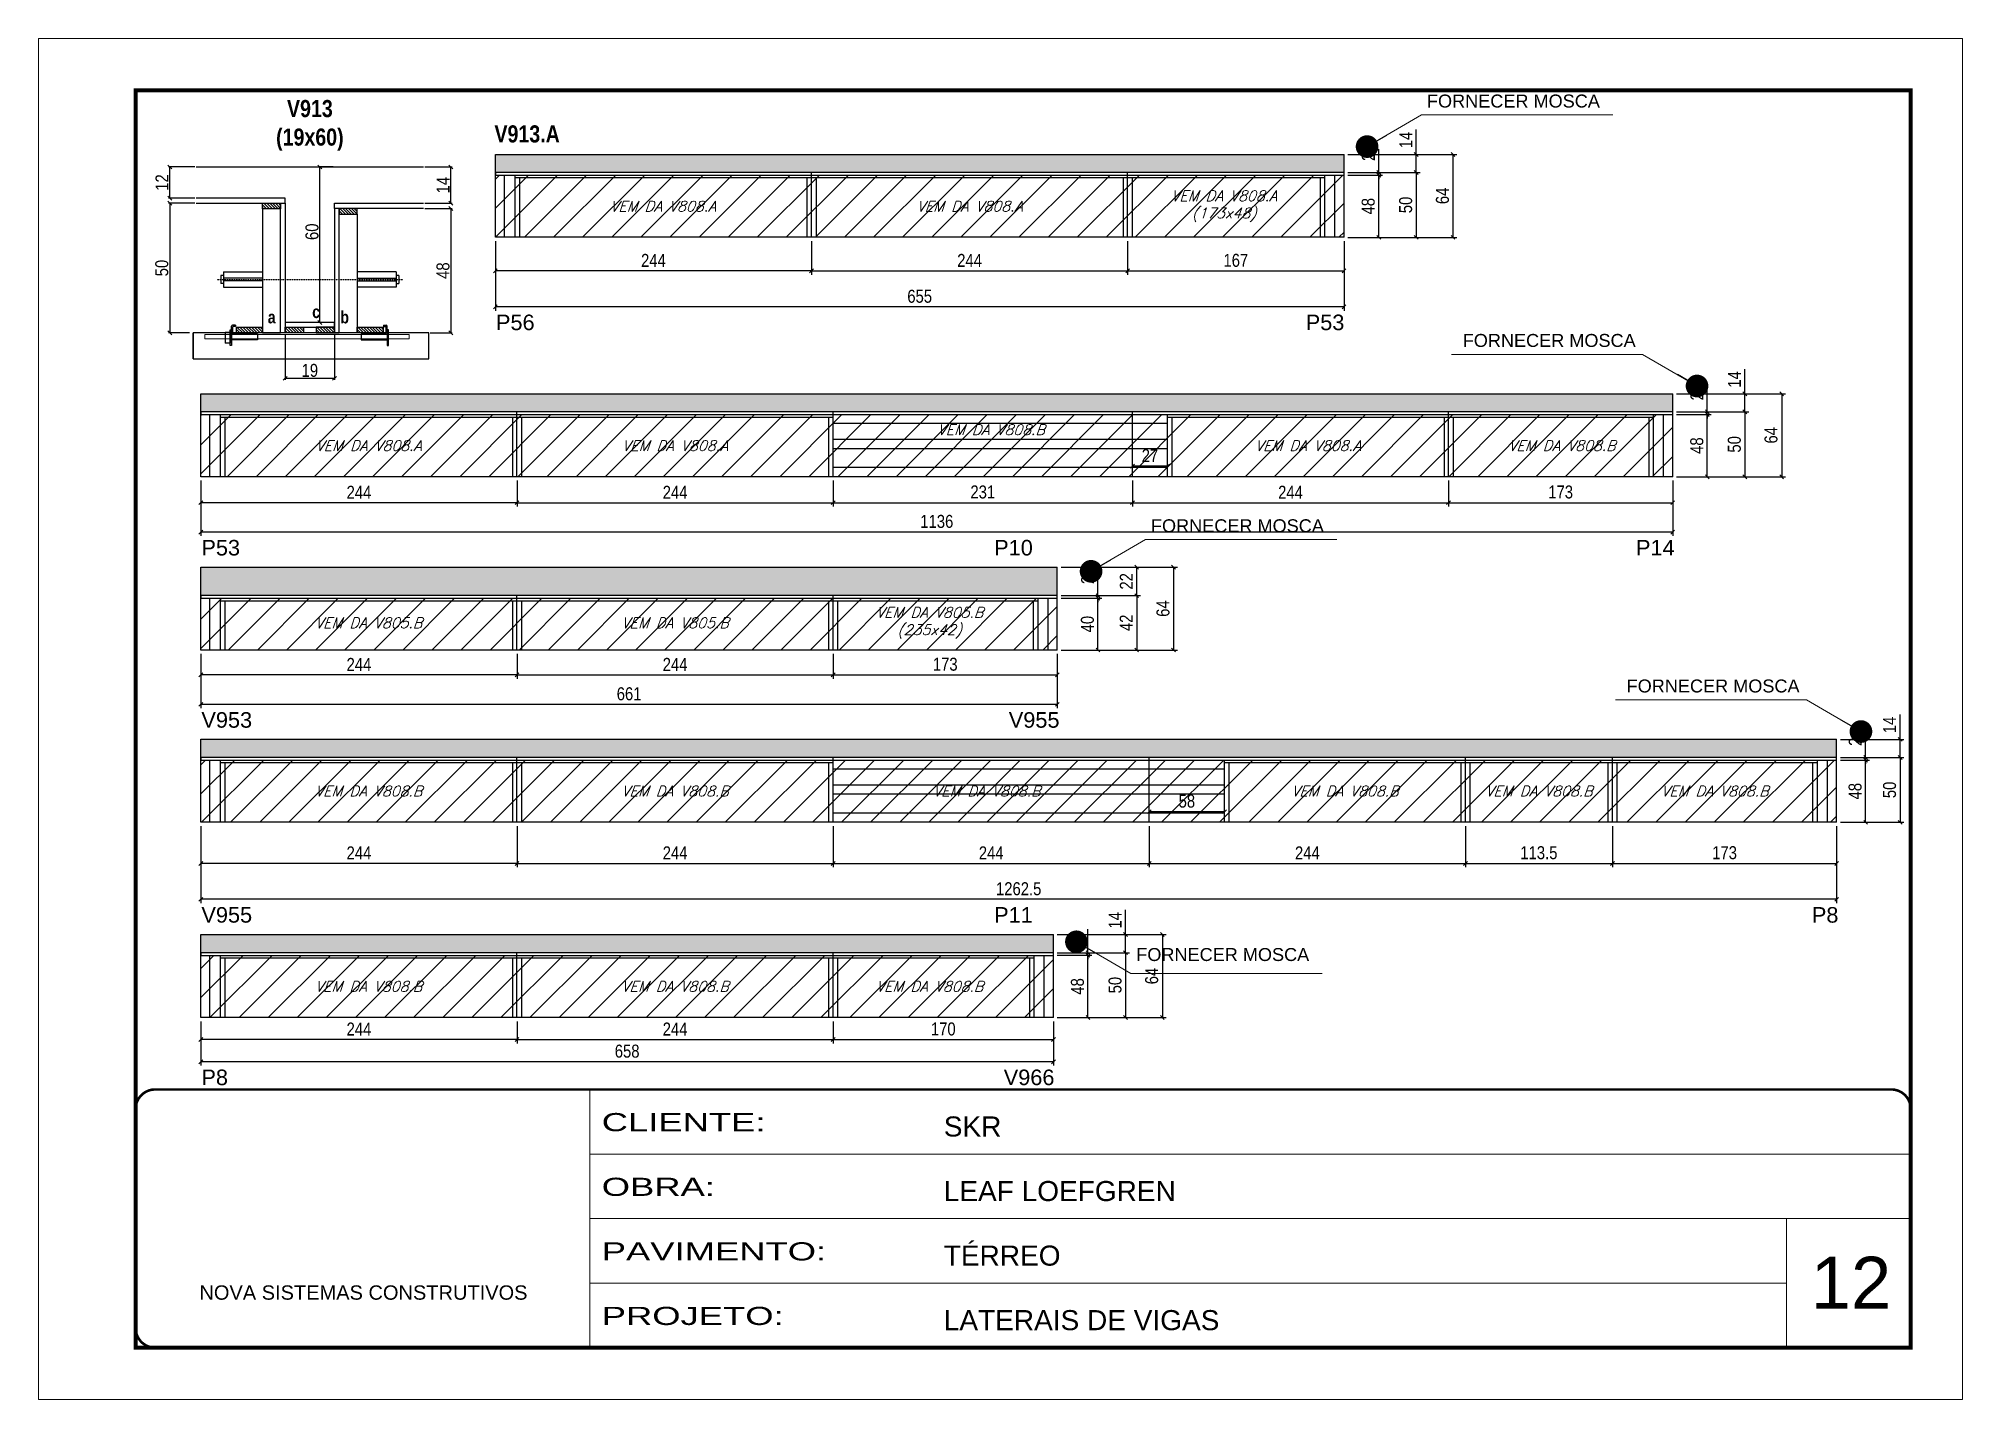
# Model space of a CAD drawing. Extents: x 3309 to 9563, y -2522 to 14608.
# Drawn here: x 8078 to 9563, y 11261 to 12311 of the extents above; entities that cross this region are included whole.
import ezdxf

# ---------------------------------------------------------------- set-up
doc = ezdxf.new("R2010")
doc.units = 0
for name, pattern in [('CONTINUO', [0]), ('DASHED', [0.75, 0.5, -0.25]), ('HIDDEN', [0.375, 0.25, -0.125])]:
    doc.linetypes.add(name, pattern=pattern)
for name, color, linetype in [('5', 5, 'Continuous'), ('barrote', 251, 'Continuous'), ('COTA', 241, 'Continuous'), ('detalhes', 4, 'Continuous'), ('NOMENCLATURA', 7, 'Continuous'), ('Painéis', 200, 'Continuous'), ('presilha', 1, 'Continuous'), ('SARR_2.2x10', 60, 'Continuous'), ('SARR_2.2x7', 40, 'Continuous'), ('SARR_3.5x7', 81, 'Continuous'), ('TENSOR', 3, 'Continuous'), ('texto', 7, 'Continuous')]:
    doc.layers.add(name, color=color, linetype=linetype)
for name, color, linetype, lineweight in [('CARIMBO', 255, 'Continuous', 9), ('CONCRETO', 251, 'Continuous', 25), ('Folhas', 255, 'Continuous', 9), ('Hachura', 251, 'Continuous', 9), ('SARRAFO DE PRESSAO', 251, 'DASHED', 9), ('SCO-___-LAJ', 2, 'Continuous', 0)]:
    doc.layers.add(name, color=color, linetype=linetype, lineweight=lineweight)
doc.styles.add('ARIAL', font='arial.ttf')
doc.styles.add('COTA TECNICA', font='techl___.ttf', dxfattribs={"height": 10})
doc.styles.add('COTA TECNICA 2X', font='techl___.ttf', dxfattribs={"height": 10})
doc.styles.add('Romans', font='romans.shx')
doc.styles.get("Standard").update_dxf_attribs({"font": 'arial.ttf'})
doc.styles.add('TECNICA', font='techb___.ttf', dxfattribs={"height": 10})
doc.styles.add('Tecnologia', font='')
doc.styles.get('Tecnologia').set_extended_font_data('Forgotten Futurist')
doc.dimstyles.new('3x', dxfattribs={"dimtxt": 10, "dimasz": 5, "dimexe": 7, "dimexo": 5, "dimgap": 4, "dimtad": 1, "dimdec": 4, "dimlfac": 0.333333, "dimdsep": 46, "dimtxsty": 'Standard', "dimblk": 'DOT', "dimcen": 0.09, "dimclrd": 1, "dimclre": 1, "dimclrt": 2, "dimadec": 0, "dimazin": 2, "dimtfac": 1, "dimtdec": 4, "dimtmove": 0, "dimatfit": 3, "dimldrblk": 'DOT', "dimfxl": 1, "dimtolj": 1, "dimtzin": 0, "dimlwd": 9, "dimlwe": 9, "dimarcsym": 0})
doc.dimstyles.new('PAINEL', dxfattribs={"dimtxt": 10, "dimasz": 3, "dimexe": 3, "dimexo": 3, "dimgap": 3, "dimtad": 1, "dimdec": 1, "dimzin": 12, "dimdsep": 46, "dimtxsty": 'COTA TECNICA', "dimblk1": 'OBLIQUE', "dimblk2": 'OBLIQUE', "dimsah": 1, "dimcen": 0.9, "dimclrd": 4, "dimclre": 4, "dimclrt": 240, "dimadec": 1, "dimazin": 3, "dimtfac": 1, "dimtdec": 1, "dimtmove": 0, "dimatfit": 3, "dimfxl": 1, "dimtolj": 1, "dimtzin": 12, "dimarcsym": 0})
doc.dimstyles.new('SECAO', dxfattribs={"dimscale": 0.333333, "dimtxt": 5, "dimasz": 9, "dimexe": 3, "dimexo": 3, "dimgap": 3, "dimtad": 1, "dimdec": 1, "dimlfac": 0.5, "dimzin": 12, "dimdsep": 46, "dimtxsty": 'COTA TECNICA 2X', "dimblk1": 'OBLIQUE', "dimblk2": 'OBLIQUE', "dimsah": 1, "dimcen": 0.9, "dimclrd": 4, "dimclre": 4, "dimclrt": 240, "dimadec": 1, "dimazin": 3, "dimtfac": 1, "dimtdec": 1, "dimtmove": 0, "dimatfit": 3, "dimfxl": 1, "dimtolj": 1, "dimtzin": 12, "dimarcsym": 0})
pattern_1 = [(135, (41503.8405, -111428.6013), (-1.122532015, -1.122532015), [])]

msp = doc.modelspace()

# ---------------------------------------------------------------- texts
at = {"layer": '5', "linetype": 'Continuous'}
for s, p in [('P56', (8430.96, 12085.69, 0)), ('P53', (9055.95, 12085.69, 0)), ('P53', (8203.62, 11911.88, 0)), ('P10', (8815.49, 11911.88, 0)), ('P14', (9310.85, 11911.88, 0)), ('V953', (8203.62, 11778.99, 0)), ('V955', (8826.77, 11778.99, 0)), ('V955', (8203.62, 11628.6, 0)), ('P11', (8815.49, 11628.6, 0)), ('P8', (9446.62, 11628.6, 0)), ('P8', (8203.62, 11503.25, 0)), ('V966', (8822.86, 11503.25, 0))]:
    msp.add_text(s, height=12, rotation=0.00004, dxfattribs=at).set_placement(p)
at = {"layer": 'CARIMBO', "style": 'ARIAL'}
for s, height, p in [('FORNECER MOSCA', 10, (9149.5, 12257.46)), ('FORNECER MOSCA', 10, (9177.12, 12072.76)), ('FORNECER MOSCA', 10, (8936.48, 11929.79)), ('FORNECER MOSCA', 10, (9303.62, 11806.18)), ('FORNECER MOSCA', 10, (8925.16, 11599)), ('12', 40, (9445.73, 11330.85))]:
    msp.add_text(s, height=height, dxfattribs=at).set_placement(p)
at = {"layer": 'detalhes', "style": 'TECNICA'}
for s, p in [('a', (8254.83, 12090.93)), ('c', (8289.12, 12095.04)), ('b', (8310.8, 12090.92))]:
    msp.add_text(s, height=9.6, dxfattribs=at).set_placement(p)
at = {"layer": 'NOMENCLATURA', "style": 'TECNICA'}
msp.add_text('V913.A', height=13.2, dxfattribs=at).set_placement((8429.8, 12230.51, 0))
at = {"layer": 'NOMENCLATURA', "insert": (8287.33, 12263.26), "char_height": 13.2, "attachment_point": 2, "style": 'TECNICA'}
msp.add_mtext_dynamic_manual_height_columns('V913\\P(19x60)', width=300.2766, gutter_width=1, heights=[0], dxfattribs=at)
at = {"layer": 'texto', "color": 2, "char_height": 8, "attachment_point": 5, "style": 'Romans'}
for s, insert in [('{\\Q19;\\C256;VEM DA V808.A\\P(173x48)}', (8993.01, 12181.32, 0)), ('{\\Q19;\\C256;VEM DA V808.A}', (8560.01, 12181.32, 0)), ('{\\Q19;\\C256;VEM DA V808.A}', (8796.51, 12181.32, 0)), ('{\\Q19;\\C256;VEM DA V808.A}', (8332.67, 11996.63, 0)), ('{\\Q19;\\C256;VEM DA V808.A}', (8569.17, 11996.63, 0)), ('{\\Q19;\\C256;VEM DA V808.B}', (8813.17, 12008.83, 0)), ('{\\Q19;\\C256;VEM DA V808.A}', (9057.67, 11996.63, 0)), ('{\\Q19;\\C256;VEM DA V805.B\\P(235x42)}', (8765.67, 11859.91, 0)), ('{\\Q19;\\C256;VEM DA V805.B}', (8332.67, 11859.91, 0)), ('{\\Q19;\\C256;VEM DA V805.B}', (8569.17, 11859.91, 0)), ('{\\Q19;\\C256;VEM DA V808.B}', (8332.67, 11730.05, 0)), ('{\\Q19;\\C256;VEM DA V808.B}', (8569.17, 11730.05, 0)), ('{\\Q19;\\C256;VEM DA V808.B}', (8809.72, 11730.05, 0)), ('{\\Q19;\\C256;VEM DA V808.B}', (9086.17, 11730.05, 0)), ('{\\Q19;\\C256;VEM DA V808.B}', (9235.92, 11730.05, 0)), ('{\\Q19;\\C256;VEM DA V808.B}', (9371.67, 11730.05, 0)), ('{\\Q19;\\C256;VEM DA V808.B}', (8332.67, 11579.37, 0)), ('{\\Q19;\\C256;VEM DA V808.B}', (8569.17, 11579.37, 0)), ('{\\Q19;\\C256;VEM DA V808.B}', (8765.67, 11579.37, 0))]:
    msp.add_mtext(s, dxfattribs=dict(at, insert=insert))
at = {"layer": 'texto', "color": 2, "insert": (9253.67, 11996.63, 0), "char_height": 8, "width": 121.7938, "attachment_point": 5, "style": 'Romans'}
msp.add_mtext('{\\Q19;\\C256;VEM DA V808.B}', dxfattribs=at)

# ---------------------------------------------------------------- blocks, each defined once
blk = doc.blocks.new('9999999999')
at = {"color": 30, "linetype": 'CONTINUO'}
for p, q in [((98564.6, 34230.2), (98564.6, 34429.4)), ((98564.6, 34379.6), (99584, 34379.6)), ((98564.6, 34329.8), (99488, 34329.8)), ((99584, 34329.8), (99488, 34329.8)), ((99488, 34329.8), (99488, 34230.2)), ((98564.6, 34280), (99488, 34280))]:
    blk.add_line(p, q, dxfattribs=at)
at = {"color": 30, "linetype": 'CONTINUO', "const_width": 2}
blk.add_lwpolyline([(99584, 34230.2), (99584, 34414.4, 0.414214), (99569, 34429.4), (98229, 34429.4, 0.414214), (98214, 34414.4), (98214, 34245.2, 0.414214), (98229, 34230.2), (99584, 34230.2)], format="xyb", dxfattribs=at)
at = {"layer": 'Folhas'}
blk.add_lwpolyline([(98139, 34190.2), (99624, 34190.2), (99624, 35240.2), (98139, 35240.2)], close=True, dxfattribs=at)
at = {"layer": 'Folhas', "color": 30, "const_width": 3}
blk.add_lwpolyline([(98214, 34230.2), (99584, 34230.2), (99584, 35200.2), (98214, 35200.2)], close=True, dxfattribs=at)
at = {"color": 7, "linetype": 'Continuous', "ltscale": 5, "style": 'ARIAL'}
for s, height, p in [('SKR', 15.48, (98837.7, 34393.1)), ('LEAF LOEFGREN', 15.483, (98837.7, 34343.3)), ('TÉRREO', 15.48, (98837.7, 34293.5)), ('NOVA SISTEMAS CONSTRUTIVOS', 11.059, (98263.2, 34267.2)), ('LATERAIS DE VIGAS', 15.483, (98837.7, 34243.7))]:
    blk.add_text(s, height=height, dxfattribs=at).set_placement(p)
at = {"layer": 'Folhas', "color": 7, "style": 'Tecnologia', "width": 1.5}
for s, p in [('CLIENTE:', (98573.7, 34397.2)), ('OBRA:', (98573.7, 34347.3)), ('PAVIMENTO:', (98573.7, 34297.5)), ('PROJETO:', (98573.7, 34247.7))]:
    blk.add_text(s, height=14, dxfattribs=at).set_placement(p)
blk = doc.blocks.new('_Oblique')
at = {"color": 0, "linetype": 'ByBlock', "lineweight": -2}
blk.add_line((-0.5, -0.5), (0.5, 0.5), dxfattribs=at)
blk = doc.blocks.new('*D1494')
at = {"layer": 'COTA', "color": 4, "lineweight": -2, "transparency": 16777216}
for p, q in [((8268.3, 12082.6), (8268.3, 12047.5)), ((8306.3, 12082.6), (8306.3, 12047.5)), ((8306.3, 12048.5), (8268.3, 12048.5))]:
    blk.add_line(p, q, dxfattribs=at)
at = {"layer": 'Defpoints', "color": 0, "transparency": 16777216}
for p in [(8268.3, 12083.6), (8306.3, 12083.6), (8268.3, 12048.5)]:
    blk.add_point(p, dxfattribs=at)
at = {"layer": 'COTA', "color": 4, "lineweight": -2, "transparency": 16777216, "xscale": 3, "yscale": 3, "zscale": 3, "rotation": 180}
blk.add_blockref('_Oblique', (8268.3, 12048.5), dxfattribs=at)
at = {"layer": 'COTA', "color": 4, "lineweight": -2, "transparency": 16777216, "xscale": 3, "yscale": 3, "zscale": 3}
blk.add_blockref('_Oblique', (8306.3, 12048.5), dxfattribs=at)
at = {"layer": 'COTA', "color": 240, "transparency": 16777216, "insert": (8287.3, 12054.6), "char_height": 10, "attachment_point": 5, "style": 'COTA TECNICA 2X'}
blk.add_mtext('\\A1;19', dxfattribs=at)
blk = doc.blocks.new('PRESILHA METÁLICA 1')
at = {"layer": 'presilha'}
for p, q in [((0, 13), (6, 13)), ((0, 13), (0, 0)), ((6, 0), (0, 0)), ((6, 15.5), (7.5, 15.5)), ((6, -2.5), (6, 15.5)), ((6, 13), (6, 0)), ((7.5, 10.6), (7.5, 19.9)), ((7.5, 15.5), (7.5, -2.5)), ((37.5, 4.1), (7.5, 4.1)), ((12, 21), (8.6, 21)), ((9, 11.6), (9, 18.9)), ((12, 19.5), (9.6, 19.5)), ((37.5, 11), (9.6, 11)), ((12, 21), (12, 19.5)), ((37.5, 11), (37.5, 4.1)), ((7.5, -2.5), (6, -2.5))]:
    blk.add_line(p, q, dxfattribs=at)
for centre, radius, start, end in [((8.6, 19.9), 1.14, 90, 180), ((9.6, 18.9), 0.57, 90, 180), ((9.6, 11.6), 0.57, 180, 270)]:
    blk.add_arc(centre, radius, start, end, dxfattribs=at)
blk = doc.blocks.new('PRESILHA METÁLICA 2')
at = {"layer": 'presilha'}
for p, q in [((-5.2, 23.5), (-5.2, 22)), ((-5.2, 23.5), (-1.9, 23.5)), ((-0.8, 14.6), (-0.8, 22.4)), ((-30.8, 13.5), (-30.8, 6.6)), ((-30.8, 13.5), (-2.8, 13.5)), ((-30.8, 6.6), (-0.8, 6.6)), ((-5.2, 22), (-2.8, 22)), ((-2.2, 14.1), (-2.2, 21.4)), ((0.8, 18), (-0.8, 18)), ((-0.8, 18), (-0.8, 0)), ((-0.8, 0), (0.8, 0)), ((0.8, 0), (0.8, 18))]:
    blk.add_line(p, q, dxfattribs=at)
for centre, radius, start, end in [((-1.9, 22.4), 1.14, 0, 90), ((-2.8, 21.4), 0.57, 0, 90), ((-2.8, 14.1), 0.57, 270, 0)]:
    blk.add_arc(centre, radius, start, end, dxfattribs=at)
blk = doc.blocks.new('*D1495')
at = {"layer": 'COTA', "color": 4, "lineweight": -2, "transparency": 16777216}
for p, q in [((8198.6, 12183.6), (8178.3, 12183.6)), ((8179.3, 12183.6), (8179.3, 12083.6)), ((8194.5, 12083.6), (8178.3, 12083.6))]:
    blk.add_line(p, q, dxfattribs=at)
at = {"layer": 'Defpoints', "color": 0, "transparency": 16777216}
for p in [(8199.6, 12183.6), (8179.3, 12083.6), (8195.5, 12083.6)]:
    blk.add_point(p, dxfattribs=at)
at = {"layer": 'COTA', "color": 4, "lineweight": -2, "transparency": 16777216, "xscale": 3, "yscale": 3, "zscale": 3}
for p, rotation in [((8179.3, 12183.6), 90), ((8179.3, 12083.6), 270)]:
    blk.add_blockref('_Oblique', p, dxfattribs=dict(at, rotation=rotation))
at = {"layer": 'COTA', "color": 240, "transparency": 16777216, "insert": (8173.1, 12133.6), "char_height": 10, "attachment_point": 5, "rotation": 90, "style": 'COTA TECNICA 2X'}
blk.add_mtext('\\A1;50', dxfattribs=at)
blk = doc.blocks.new('*D1491')
at = {"layer": 'COTA', "color": 4, "lineweight": -2, "transparency": 16777216}
for p, q in [((8376, 12179.6), (8397.2, 12179.6)), ((8396.2, 12179.6), (8396.2, 12083.6)), ((8380.1, 12083.6), (8397.2, 12083.6))]:
    blk.add_line(p, q, dxfattribs=at)
at = {"layer": 'Defpoints', "color": 0, "transparency": 16777216}
for p in [(8375, 12179.6), (8379.1, 12083.6), (8396.2, 12083.6)]:
    blk.add_point(p, dxfattribs=at)
at = {"layer": 'COTA', "color": 4, "lineweight": -2, "transparency": 16777216, "xscale": 3, "yscale": 3, "zscale": 3}
for p, rotation in [((8396.2, 12179.6), 90), ((8396.2, 12083.6), 270)]:
    blk.add_blockref('_Oblique', p, dxfattribs=dict(at, rotation=rotation))
at = {"layer": 'COTA', "color": 240, "transparency": 16777216, "insert": (8390.1, 12131.6), "char_height": 10, "attachment_point": 5, "rotation": 90, "style": 'COTA TECNICA 2X'}
blk.add_mtext('\\A1;48', dxfattribs=at)
blk = doc.blocks.new('*D1492')
at = {"layer": 'COTA', "color": 4, "lineweight": -2, "transparency": 16777216}
for p, q in [((8305.3, 12211.6), (8294.1, 12211.6)), ((8295.1, 12091.6), (8295.1, 12211.6)), ((8305.3, 12091.6), (8294.1, 12091.6))]:
    blk.add_line(p, q, dxfattribs=at)
at = {"layer": 'Defpoints', "color": 0, "transparency": 16777216}
for p in [(8295.1, 12211.6), (8306.3, 12211.6), (8306.3, 12091.6)]:
    blk.add_point(p, dxfattribs=at)
at = {"layer": 'COTA', "color": 4, "lineweight": -2, "transparency": 16777216, "xscale": 3, "yscale": 3, "zscale": 3}
for p, rotation in [((8295.1, 12211.6), 90), ((8295.1, 12091.6), 270)]:
    blk.add_blockref('_Oblique', p, dxfattribs=dict(at, rotation=rotation))
at = {"layer": 'COTA', "color": 240, "transparency": 16777216, "insert": (8289, 12161.6), "char_height": 10, "attachment_point": 5, "rotation": 90, "style": 'COTA TECNICA 2X'}
blk.add_mtext('\\A1;60', dxfattribs=at)
blk = doc.blocks.new('*D1493')
at = {"layer": 'COTA', "color": 4, "lineweight": -2, "transparency": 16777216}
for p, q in [((8376, 12211.6), (8397.2, 12211.6)), ((8396.2, 12183.6), (8396.2, 12211.6)), ((8376, 12183.6), (8397.2, 12183.6))]:
    blk.add_line(p, q, dxfattribs=at)
at = {"layer": 'Defpoints', "color": 0, "transparency": 16777216}
for p in [(8375, 12211.6), (8396.2, 12211.6), (8375, 12183.6)]:
    blk.add_point(p, dxfattribs=at)
at = {"layer": 'COTA', "color": 4, "lineweight": -2, "transparency": 16777216, "xscale": 3, "yscale": 3, "zscale": 3}
for p, rotation in [((8396.2, 12211.6), 90), ((8396.2, 12183.6), 270)]:
    blk.add_blockref('_Oblique', p, dxfattribs=dict(at, rotation=rotation))
at = {"layer": 'COTA', "color": 240, "transparency": 16777216, "insert": (8390.1, 12197.6), "char_height": 10, "attachment_point": 5, "rotation": 90, "style": 'COTA TECNICA 2X'}
blk.add_mtext('\\A1;14', dxfattribs=at)
blk = doc.blocks.new('*D1496')
at = {"layer": 'COTA', "color": 4, "lineweight": -2, "transparency": 16777216}
for p, q in [((8198.6, 12211.6), (8178.3, 12211.6)), ((8179.3, 12187.6), (8179.3, 12211.6)), ((8198.6, 12187.6), (8178.3, 12187.6))]:
    blk.add_line(p, q, dxfattribs=at)
at = {"layer": 'Defpoints', "color": 0, "transparency": 16777216}
for p in [(8179.3, 12211.6), (8199.6, 12211.6), (8199.6, 12187.6)]:
    blk.add_point(p, dxfattribs=at)
at = {"layer": 'COTA', "color": 4, "lineweight": -2, "transparency": 16777216, "xscale": 3, "yscale": 3, "zscale": 3}
for p, rotation in [((8179.3, 12211.6), 90), ((8179.3, 12187.6), 270)]:
    blk.add_blockref('_Oblique', p, dxfattribs=dict(at, rotation=rotation))
at = {"layer": 'COTA', "color": 240, "transparency": 16777216, "insert": (8173.2, 12199.6), "char_height": 10, "attachment_point": 5, "rotation": 90, "style": 'COTA TECNICA 2X'}
blk.add_mtext('\\A1;12', dxfattribs=at)
blk = doc.blocks.new('*D1497')
at = {"layer": 'COTA', "color": 4, "linetype": 'ByBlock', "lineweight": -2, "transparency": 16777216}
for p, q in [((8430.5, 12154.3), (8430.5, 12128.4)), ((8674.5, 12154.3), (8674.5, 12128.4)), ((8674.5, 12131.4), (8430.5, 12131.4))]:
    blk.add_line(p, q, dxfattribs=at)
at = {"layer": 'Defpoints', "color": 0, "linetype": 'ByBlock', "transparency": 16777216}
for p in [(8430.5, 12157.3), (8674.5, 12157.3), (8430.5, 12131.4)]:
    blk.add_point(p, dxfattribs=at)
at = {"layer": 'COTA', "color": 4, "linetype": 'ByBlock', "lineweight": -2, "transparency": 16777216, "xscale": 3, "yscale": 3, "zscale": 3, "rotation": 180}
blk.add_blockref('_Oblique', (8430.5, 12131.4), dxfattribs=at)
at = {"layer": 'COTA', "color": 4, "linetype": 'ByBlock', "lineweight": -2, "transparency": 16777216, "xscale": 3, "yscale": 3, "zscale": 3}
blk.add_blockref('_Oblique', (8674.5, 12131.4), dxfattribs=at)
at = {"layer": 'COTA', "color": 240, "linetype": 'ByBlock', "transparency": 16777216, "insert": (8552.5, 12139.5), "char_height": 10, "attachment_point": 5, "style": 'COTA TECNICA'}
blk.add_mtext('\\A1;244', dxfattribs=at)
blk = doc.blocks.new('*D1500')
at = {"layer": 'COTA', "color": 4, "linetype": 'ByBlock', "lineweight": -2, "transparency": 16777216}
for p, q in [((8430.5, 12154.3), (8430.5, 12100.7)), ((9085.5, 12154.3), (9085.5, 12100.7)), ((9085.5, 12103.7), (8430.5, 12103.7))]:
    blk.add_line(p, q, dxfattribs=at)
at = {"layer": 'Defpoints', "color": 0, "linetype": 'ByBlock', "transparency": 16777216}
for p in [(8430.5, 12157.3), (9085.5, 12157.3), (8430.5, 12103.7)]:
    blk.add_point(p, dxfattribs=at)
at = {"layer": 'COTA', "color": 4, "linetype": 'ByBlock', "lineweight": -2, "transparency": 16777216, "xscale": 3, "yscale": 3, "zscale": 3, "rotation": 180}
blk.add_blockref('_Oblique', (8430.5, 12103.7), dxfattribs=at)
at = {"layer": 'COTA', "color": 4, "linetype": 'ByBlock', "lineweight": -2, "transparency": 16777216, "xscale": 3, "yscale": 3, "zscale": 3}
blk.add_blockref('_Oblique', (9085.5, 12103.7), dxfattribs=at)
at = {"layer": 'COTA', "color": 240, "linetype": 'ByBlock', "transparency": 16777216, "insert": (8758, 12111.8), "char_height": 10, "attachment_point": 5, "style": 'COTA TECNICA'}
blk.add_mtext('\\A1;655', dxfattribs=at)
blk = doc.blocks.new('*D1498')
at = {"layer": 'COTA', "color": 4, "lineweight": -2, "transparency": 16777216}
for p, q in [((8674.5, 12154.3), (8674.5, 12128.4)), ((8918.5, 12154.3), (8918.5, 12128.4)), ((8674.5, 12131.4), (8918.5, 12131.4))]:
    blk.add_line(p, q, dxfattribs=at)
at = {"layer": 'Defpoints', "color": 0, "transparency": 16777216}
for p in [(8674.5, 12157.3, 0), (8918.5, 12157.3, 0), (8918.5, 12131.4)]:
    blk.add_point(p, dxfattribs=at)
at = {"layer": 'COTA', "color": 4, "lineweight": -2, "transparency": 16777216, "xscale": 3, "yscale": 3, "zscale": 3, "rotation": 180}
blk.add_blockref('_Oblique', (8674.5, 12131.4), dxfattribs=at)
at = {"layer": 'COTA', "color": 4, "lineweight": -2, "transparency": 16777216, "xscale": 3, "yscale": 3, "zscale": 3}
blk.add_blockref('_Oblique', (8918.5, 12131.4), dxfattribs=at)
at = {"layer": 'COTA', "color": 240, "transparency": 16777216, "insert": (8796.5, 12139.5), "char_height": 10, "attachment_point": 5, "style": 'COTA TECNICA'}
blk.add_mtext('\\A1;244', dxfattribs=at)
blk = doc.blocks.new('*D1499')
at = {"layer": 'COTA', "color": 4, "lineweight": -2, "transparency": 16777216}
for p, q in [((9088.5, 12221.3), (9172.6, 12221.3)), ((9169.6, 12221.3), (9169.6, 12157.3)), ((9088.5, 12157.3), (9172.6, 12157.3))]:
    blk.add_line(p, q, dxfattribs=at)
at = {"layer": 'Defpoints', "color": 0, "transparency": 16777216}
for p in [(9085.5, 12221.3, 0), (9085.5, 12157.3, 0), (9169.6, 12157.3)]:
    blk.add_point(p, dxfattribs=at)
at = {"layer": 'COTA', "color": 4, "lineweight": -2, "transparency": 16777216, "xscale": 3, "yscale": 3, "zscale": 3}
for p, rotation in [((9169.6, 12221.3), 90), ((9169.6, 12157.3), 270)]:
    blk.add_blockref('_Oblique', p, dxfattribs=dict(at, rotation=rotation))
at = {"layer": 'COTA', "color": 240, "transparency": 16777216, "insert": (9161.5, 12189.3), "char_height": 10, "attachment_point": 5, "rotation": 90, "style": 'COTA TECNICA'}
blk.add_mtext('\\A1;64', dxfattribs=at)
blk = doc.blocks.new('*D1501')
at = {"layer": 'COTA', "color": 4, "lineweight": -2, "transparency": 16777216}
for p, q in [((8918.5, 12154.3), (8918.5, 12128.4)), ((9085.5, 12154.3), (9085.5, 12128.4)), ((8918.5, 12131.4), (9085.5, 12131.4))]:
    blk.add_line(p, q, dxfattribs=at)
at = {"layer": 'Defpoints', "color": 0, "transparency": 16777216}
for p in [(8918.5, 12157.3, 0), (9085.5, 12157.3, 0), (9085.5, 12131.4)]:
    blk.add_point(p, dxfattribs=at)
at = {"layer": 'COTA', "color": 4, "lineweight": -2, "transparency": 16777216, "xscale": 3, "yscale": 3, "zscale": 3, "rotation": 180}
blk.add_blockref('_Oblique', (8918.5, 12131.4), dxfattribs=at)
at = {"layer": 'COTA', "color": 4, "lineweight": -2, "transparency": 16777216, "xscale": 3, "yscale": 3, "zscale": 3}
blk.add_blockref('_Oblique', (9085.5, 12131.4), dxfattribs=at)
at = {"layer": 'COTA', "color": 240, "transparency": 16777216, "insert": (9002, 12139.5), "char_height": 10, "attachment_point": 5, "style": 'COTA TECNICA'}
blk.add_mtext('\\A1;167', dxfattribs=at)
blk = doc.blocks.new('*D1502')
at = {"layer": 'COTA', "color": 4, "lineweight": -2, "transparency": 16777216}
for p, q in [((9088.5, 12207.3), (9144.2, 12207.3)), ((9141.2, 12207.3), (9141.2, 12157.3)), ((9088.5, 12157.3), (9144.2, 12157.3))]:
    blk.add_line(p, q, dxfattribs=at)
at = {"layer": 'Defpoints', "color": 0, "transparency": 16777216}
for p in [(9085.5, 12207.3, 0), (9085.5, 12157.3, 0), (9141.2, 12157.3)]:
    blk.add_point(p, dxfattribs=at)
at = {"layer": 'COTA', "color": 4, "lineweight": -2, "transparency": 16777216, "xscale": 3, "yscale": 3, "zscale": 3}
for p, rotation in [((9141.2, 12207.3), 90), ((9141.2, 12157.3), 270)]:
    blk.add_blockref('_Oblique', p, dxfattribs=dict(at, rotation=rotation))
at = {"layer": 'COTA', "color": 240, "transparency": 16777216, "insert": (9133.1, 12182.3), "char_height": 10, "attachment_point": 5, "rotation": 90, "style": 'COTA TECNICA'}
blk.add_mtext('\\A1;50', dxfattribs=at)
blk = doc.blocks.new('*D1503')
at = {"layer": 'COTA', "color": 4, "lineweight": -2, "transparency": 16777216}
for p, q in [((9141.2, 12221.3), (9141.2, 12240.4)), ((9088.5, 12221.3), (9144.2, 12221.3)), ((9088.5, 12207.3), (9144.2, 12207.3)), ((9141.2, 12207.3), (9141.2, 12221.3))]:
    blk.add_line(p, q, dxfattribs=at)
at = {"layer": 'Defpoints', "color": 0, "transparency": 16777216}
for p in [(9085.5, 12221.3, 0), (9085.5, 12207.3, 0), (9141.2, 12221.3)]:
    blk.add_point(p, dxfattribs=at)
at = {"layer": 'COTA', "color": 4, "lineweight": -2, "transparency": 16777216, "xscale": 3, "yscale": 3, "zscale": 3}
for p, rotation in [((9141.2, 12221.3), 90), ((9141.2, 12207.3), 270)]:
    blk.add_blockref('_Oblique', p, dxfattribs=dict(at, rotation=rotation))
at = {"layer": 'COTA', "color": 240, "transparency": 16777216, "insert": (9133.2, 12232.4), "char_height": 10, "attachment_point": 5, "rotation": 90, "style": 'COTA TECNICA'}
blk.add_mtext('\\A1;14', dxfattribs=at)
blk = doc.blocks.new('*D1504')
at = {"layer": 'COTA', "color": 4, "linetype": 'ByBlock', "lineweight": -2, "transparency": 16777216}
for p, q in [((8203.2, 11969.6), (8203.2, 11949.6)), ((8447.2, 11969.6), (8447.2, 11949.6)), ((8447.2, 11952.6), (8203.2, 11952.6))]:
    blk.add_line(p, q, dxfattribs=at)
at = {"layer": 'Defpoints', "color": 0, "linetype": 'ByBlock', "transparency": 16777216}
for p in [(8203.2, 11972.6), (8447.2, 11972.6), (8203.2, 11952.6)]:
    blk.add_point(p, dxfattribs=at)
at = {"layer": 'COTA', "color": 4, "linetype": 'ByBlock', "lineweight": -2, "transparency": 16777216, "xscale": 3, "yscale": 3, "zscale": 3, "rotation": 180}
blk.add_blockref('_Oblique', (8203.2, 11952.6), dxfattribs=at)
at = {"layer": 'COTA', "color": 4, "linetype": 'ByBlock', "lineweight": -2, "transparency": 16777216, "xscale": 3, "yscale": 3, "zscale": 3}
blk.add_blockref('_Oblique', (8447.2, 11952.6), dxfattribs=at)
at = {"layer": 'COTA', "color": 240, "linetype": 'ByBlock', "transparency": 16777216, "insert": (8325.2, 11960.6), "char_height": 10, "attachment_point": 5, "style": 'COTA TECNICA'}
blk.add_mtext('\\A1;244', dxfattribs=at)
blk = doc.blocks.new('*D1506')
at = {"layer": 'COTA', "color": 4, "linetype": 'ByBlock', "lineweight": -2, "transparency": 16777216}
for p, q in [((8203.2, 11969.6), (8203.2, 11926.9)), ((9339.2, 11969.6), (9339.2, 11926.9)), ((9339.2, 11929.9), (8203.2, 11929.9))]:
    blk.add_line(p, q, dxfattribs=at)
at = {"layer": 'Defpoints', "color": 0, "linetype": 'ByBlock', "transparency": 16777216}
for p in [(8203.2, 11972.6), (9339.2, 11972.6), (8203.2, 11929.9)]:
    blk.add_point(p, dxfattribs=at)
at = {"layer": 'COTA', "color": 4, "linetype": 'ByBlock', "lineweight": -2, "transparency": 16777216, "xscale": 3, "yscale": 3, "zscale": 3, "rotation": 180}
blk.add_blockref('_Oblique', (8203.2, 11929.9), dxfattribs=at)
at = {"layer": 'COTA', "color": 4, "linetype": 'ByBlock', "lineweight": -2, "transparency": 16777216, "xscale": 3, "yscale": 3, "zscale": 3}
blk.add_blockref('_Oblique', (9339.2, 11929.9), dxfattribs=at)
at = {"layer": 'COTA', "color": 240, "linetype": 'ByBlock', "transparency": 16777216, "insert": (8771.2, 11938.1), "char_height": 10, "attachment_point": 5, "style": 'COTA TECNICA'}
blk.add_mtext('\\A1;1136', dxfattribs=at)
blk = doc.blocks.new('*D1505')
at = {"layer": 'COTA', "color": 4, "lineweight": -2, "transparency": 16777216}
for p, q in [((9166.2, 11969.6), (9166.2, 11949.6)), ((9339.2, 11969.6), (9339.2, 11949.6)), ((9166.2, 11952.6), (9339.2, 11952.6))]:
    blk.add_line(p, q, dxfattribs=at)
at = {"layer": 'Defpoints', "color": 0, "transparency": 16777216}
for p in [(9166.2, 11972.6, 0), (9339.2, 11972.6, 0), (9339.2, 11952.6)]:
    blk.add_point(p, dxfattribs=at)
at = {"layer": 'COTA', "color": 4, "lineweight": -2, "transparency": 16777216, "xscale": 3, "yscale": 3, "zscale": 3, "rotation": 180}
blk.add_blockref('_Oblique', (9166.2, 11952.6), dxfattribs=at)
at = {"layer": 'COTA', "color": 4, "lineweight": -2, "transparency": 16777216, "xscale": 3, "yscale": 3, "zscale": 3}
blk.add_blockref('_Oblique', (9339.2, 11952.6), dxfattribs=at)
at = {"layer": 'COTA', "color": 240, "transparency": 16777216, "insert": (9252.7, 11960.8), "char_height": 10, "attachment_point": 5, "style": 'COTA TECNICA'}
blk.add_mtext('\\A1;173', dxfattribs=at)
blk = doc.blocks.new('*D1507')
at = {"layer": 'COTA', "color": 4, "lineweight": -2, "transparency": 16777216}
for p, q in [((8447.2, 11969.6), (8447.2, 11949.6)), ((8691.2, 11969.6), (8691.2, 11949.6)), ((8447.2, 11952.6), (8691.2, 11952.6))]:
    blk.add_line(p, q, dxfattribs=at)
at = {"layer": 'Defpoints', "color": 0, "transparency": 16777216}
for p in [(8447.2, 11972.6, 0), (8691.2, 11972.6, 0), (8691.2, 11952.6)]:
    blk.add_point(p, dxfattribs=at)
at = {"layer": 'COTA', "color": 4, "lineweight": -2, "transparency": 16777216, "xscale": 3, "yscale": 3, "zscale": 3, "rotation": 180}
blk.add_blockref('_Oblique', (8447.2, 11952.6), dxfattribs=at)
at = {"layer": 'COTA', "color": 4, "lineweight": -2, "transparency": 16777216, "xscale": 3, "yscale": 3, "zscale": 3}
blk.add_blockref('_Oblique', (8691.2, 11952.6), dxfattribs=at)
at = {"layer": 'COTA', "color": 240, "transparency": 16777216, "insert": (8569.2, 11960.6), "char_height": 10, "attachment_point": 5, "style": 'COTA TECNICA'}
blk.add_mtext('\\A1;244', dxfattribs=at)
blk = doc.blocks.new('*D1508')
at = {"layer": 'COTA', "color": 4, "lineweight": -2, "transparency": 16777216}
for p, q in [((8922.2, 11969.6), (8922.2, 11949.6)), ((9166.2, 11969.6), (9166.2, 11949.6)), ((8922.2, 11952.6), (9166.2, 11952.6))]:
    blk.add_line(p, q, dxfattribs=at)
at = {"layer": 'Defpoints', "color": 0, "transparency": 16777216}
for p in [(8922.2, 11972.6, 0), (9166.2, 11972.6, 0), (9166.2, 11952.6)]:
    blk.add_point(p, dxfattribs=at)
at = {"layer": 'COTA', "color": 4, "lineweight": -2, "transparency": 16777216, "xscale": 3, "yscale": 3, "zscale": 3, "rotation": 180}
blk.add_blockref('_Oblique', (8922.2, 11952.6), dxfattribs=at)
at = {"layer": 'COTA', "color": 4, "lineweight": -2, "transparency": 16777216, "xscale": 3, "yscale": 3, "zscale": 3}
blk.add_blockref('_Oblique', (9166.2, 11952.6), dxfattribs=at)
at = {"layer": 'COTA', "color": 240, "transparency": 16777216, "insert": (9044.2, 11960.6), "char_height": 10, "attachment_point": 5, "style": 'COTA TECNICA'}
blk.add_mtext('\\A1;244', dxfattribs=at)
blk = doc.blocks.new('*D1509')
at = {"layer": 'COTA', "color": 4, "lineweight": -2, "transparency": 16777216}
for p, q in [((8691.2, 11969.6), (8691.2, 11949.6)), ((8922.2, 11969.6), (8922.2, 11949.6)), ((8691.2, 11952.6), (8922.2, 11952.6))]:
    blk.add_line(p, q, dxfattribs=at)
at = {"layer": 'Defpoints', "color": 0, "transparency": 16777216}
for p in [(8691.2, 11972.6, 0), (8922.2, 11972.6, 0), (8922.2, 11952.6)]:
    blk.add_point(p, dxfattribs=at)
at = {"layer": 'COTA', "color": 4, "lineweight": -2, "transparency": 16777216, "xscale": 3, "yscale": 3, "zscale": 3, "rotation": 180}
blk.add_blockref('_Oblique', (8691.2, 11952.6), dxfattribs=at)
at = {"layer": 'COTA', "color": 4, "lineweight": -2, "transparency": 16777216, "xscale": 3, "yscale": 3, "zscale": 3}
blk.add_blockref('_Oblique', (8922.2, 11952.6), dxfattribs=at)
at = {"layer": 'COTA', "color": 240, "transparency": 16777216, "insert": (8806.7, 11960.8), "char_height": 10, "attachment_point": 5, "style": 'COTA TECNICA'}
blk.add_mtext('\\A1;231', dxfattribs=at)
blk = doc.blocks.new('*D1510')
at = {"layer": 'COTA', "color": 4, "lineweight": -2, "transparency": 16777216}
for p, q in [((8922.2, 11982.6), (8922.2, 11983.8)), ((8949.2, 11980.8), (8922.2, 11980.8)), ((8949.2, 11982.6), (8949.2, 11983.8))]:
    blk.add_line(p, q, dxfattribs=at)
at = {"layer": 'Defpoints', "color": 0, "transparency": 16777216}
for p in [(8922.2, 11980.8), (8922.2, 11979.6, 0), (8949.2, 11979.6, 0)]:
    blk.add_point(p, dxfattribs=at)
at = {"layer": 'COTA', "color": 4, "lineweight": -2, "transparency": 16777216, "xscale": 3, "yscale": 3, "zscale": 3, "rotation": 180}
blk.add_blockref('_Oblique', (8922.2, 11980.8), dxfattribs=at)
at = {"layer": 'COTA', "color": 4, "lineweight": -2, "transparency": 16777216, "xscale": 3, "yscale": 3, "zscale": 3}
blk.add_blockref('_Oblique', (8949.2, 11980.8), dxfattribs=at)
at = {"layer": 'COTA', "color": 240, "transparency": 16777216, "insert": (8935.7, 11988.9), "char_height": 10, "attachment_point": 5, "style": 'COTA TECNICA'}
blk.add_mtext('\\A1;27', dxfattribs=at)
blk = doc.blocks.new('*D1511')
at = {"layer": 'COTA', "color": 4, "linetype": 'ByBlock', "lineweight": -2, "transparency": 16777216}
for p, q in [((8203.2, 11835.9), (8203.2, 11816.7)), ((8447.2, 11835.9), (8447.2, 11816.7)), ((8447.2, 11819.7), (8203.2, 11819.7))]:
    blk.add_line(p, q, dxfattribs=at)
at = {"layer": 'Defpoints', "color": 0, "linetype": 'ByBlock', "transparency": 16777216}
for p in [(8203.2, 11838.9), (8447.2, 11838.9), (8203.2, 11819.7)]:
    blk.add_point(p, dxfattribs=at)
at = {"layer": 'COTA', "color": 4, "linetype": 'ByBlock', "lineweight": -2, "transparency": 16777216, "xscale": 3, "yscale": 3, "zscale": 3, "rotation": 180}
blk.add_blockref('_Oblique', (8203.2, 11819.7), dxfattribs=at)
at = {"layer": 'COTA', "color": 4, "linetype": 'ByBlock', "lineweight": -2, "transparency": 16777216, "xscale": 3, "yscale": 3, "zscale": 3}
blk.add_blockref('_Oblique', (8447.2, 11819.7), dxfattribs=at)
at = {"layer": 'COTA', "color": 240, "linetype": 'ByBlock', "transparency": 16777216, "insert": (8325.2, 11827.8), "char_height": 10, "attachment_point": 5, "style": 'COTA TECNICA'}
blk.add_mtext('\\A1;244', dxfattribs=at)
blk = doc.blocks.new('*D1514')
at = {"layer": 'COTA', "color": 4, "linetype": 'ByBlock', "lineweight": -2, "transparency": 16777216}
for p, q in [((8203.2, 11835.9), (8203.2, 11794)), ((8864.2, 11835.9), (8864.2, 11794)), ((8864.2, 11797), (8203.2, 11797))]:
    blk.add_line(p, q, dxfattribs=at)
at = {"layer": 'Defpoints', "color": 0, "linetype": 'ByBlock', "transparency": 16777216}
for p in [(8203.2, 11838.9), (8864.2, 11838.9), (8203.2, 11797)]:
    blk.add_point(p, dxfattribs=at)
at = {"layer": 'COTA', "color": 4, "linetype": 'ByBlock', "lineweight": -2, "transparency": 16777216, "xscale": 3, "yscale": 3, "zscale": 3, "rotation": 180}
blk.add_blockref('_Oblique', (8203.2, 11797), dxfattribs=at)
at = {"layer": 'COTA', "color": 4, "linetype": 'ByBlock', "lineweight": -2, "transparency": 16777216, "xscale": 3, "yscale": 3, "zscale": 3}
blk.add_blockref('_Oblique', (8864.2, 11797), dxfattribs=at)
at = {"layer": 'COTA', "color": 240, "linetype": 'ByBlock', "transparency": 16777216, "insert": (8533.7, 11805.1), "char_height": 10, "attachment_point": 5, "style": 'COTA TECNICA'}
blk.add_mtext('\\A1;661', dxfattribs=at)
blk = doc.blocks.new('*D1512')
at = {"layer": 'COTA', "color": 4, "lineweight": -2, "transparency": 16777216}
for p, q in [((8447.2, 11835.9), (8447.2, 11816.7)), ((8691.2, 11835.9), (8691.2, 11816.7)), ((8447.2, 11819.7), (8691.2, 11819.7))]:
    blk.add_line(p, q, dxfattribs=at)
at = {"layer": 'Defpoints', "color": 0, "transparency": 16777216}
for p in [(8447.2, 11838.9, 0), (8691.2, 11838.9, 0), (8691.2, 11819.7)]:
    blk.add_point(p, dxfattribs=at)
at = {"layer": 'COTA', "color": 4, "lineweight": -2, "transparency": 16777216, "xscale": 3, "yscale": 3, "zscale": 3, "rotation": 180}
blk.add_blockref('_Oblique', (8447.2, 11819.7), dxfattribs=at)
at = {"layer": 'COTA', "color": 4, "lineweight": -2, "transparency": 16777216, "xscale": 3, "yscale": 3, "zscale": 3}
blk.add_blockref('_Oblique', (8691.2, 11819.7), dxfattribs=at)
at = {"layer": 'COTA', "color": 240, "transparency": 16777216, "insert": (8569.2, 11827.8), "char_height": 10, "attachment_point": 5, "style": 'COTA TECNICA'}
blk.add_mtext('\\A1;244', dxfattribs=at)
blk = doc.blocks.new('*D1513')
at = {"layer": 'COTA', "color": 4, "lineweight": -2, "transparency": 16777216}
for p, q in [((8867.2, 11902.9), (8956.9, 11902.9)), ((8953.9, 11902.9), (8953.9, 11838.9)), ((8867.2, 11838.9), (8956.9, 11838.9))]:
    blk.add_line(p, q, dxfattribs=at)
at = {"layer": 'Defpoints', "color": 0, "transparency": 16777216}
for p in [(8864.2, 11902.9, 0), (8864.2, 11838.9, 0), (8953.9, 11838.9)]:
    blk.add_point(p, dxfattribs=at)
at = {"layer": 'COTA', "color": 4, "lineweight": -2, "transparency": 16777216, "xscale": 3, "yscale": 3, "zscale": 3}
for p, rotation in [((8953.9, 11902.9), 90), ((8953.9, 11838.9), 270)]:
    blk.add_blockref('_Oblique', p, dxfattribs=dict(at, rotation=rotation))
at = {"layer": 'COTA', "color": 240, "transparency": 16777216, "insert": (8945.8, 11870.9), "char_height": 10, "attachment_point": 5, "rotation": 90, "style": 'COTA TECNICA'}
blk.add_mtext('\\A1;64', dxfattribs=at)
blk = doc.blocks.new('*D1515')
at = {"layer": 'COTA', "color": 4, "lineweight": -2, "transparency": 16777216}
for p, q in [((8691.2, 11835.9), (8691.2, 11816.7)), ((8864.2, 11835.9), (8864.2, 11816.7)), ((8691.2, 11819.7), (8864.2, 11819.7))]:
    blk.add_line(p, q, dxfattribs=at)
at = {"layer": 'Defpoints', "color": 0, "transparency": 16777216}
for p in [(8691.2, 11838.9, 0), (8864.2, 11838.9, 0), (8864.2, 11819.7)]:
    blk.add_point(p, dxfattribs=at)
at = {"layer": 'COTA', "color": 4, "lineweight": -2, "transparency": 16777216, "xscale": 3, "yscale": 3, "zscale": 3, "rotation": 180}
blk.add_blockref('_Oblique', (8691.2, 11819.7), dxfattribs=at)
at = {"layer": 'COTA', "color": 4, "lineweight": -2, "transparency": 16777216, "xscale": 3, "yscale": 3, "zscale": 3}
blk.add_blockref('_Oblique', (8864.2, 11819.7), dxfattribs=at)
at = {"layer": 'COTA', "color": 240, "transparency": 16777216, "insert": (8777.7, 11827.9), "char_height": 10, "attachment_point": 5, "style": 'COTA TECNICA'}
blk.add_mtext('\\A1;173', dxfattribs=at)
blk = doc.blocks.new('*D1516')
at = {"layer": 'COTA', "color": 4, "lineweight": -2, "transparency": 16777216}
for p, q in [((8867.2, 11880.9), (8928.5, 11880.9)), ((8925.5, 11880.9), (8925.5, 11838.9)), ((8867.2, 11838.9), (8928.5, 11838.9))]:
    blk.add_line(p, q, dxfattribs=at)
at = {"layer": 'Defpoints', "color": 0, "transparency": 16777216}
for p in [(8864.2, 11880.9, 0), (8864.2, 11838.9, 0), (8925.5, 11838.9)]:
    blk.add_point(p, dxfattribs=at)
at = {"layer": 'COTA', "color": 4, "lineweight": -2, "transparency": 16777216, "xscale": 3, "yscale": 3, "zscale": 3}
for p, rotation in [((8925.5, 11880.9), 90), ((8925.5, 11838.9), 270)]:
    blk.add_blockref('_Oblique', p, dxfattribs=dict(at, rotation=rotation))
at = {"layer": 'COTA', "color": 240, "transparency": 16777216, "insert": (8917.4, 11859.9), "char_height": 10, "attachment_point": 5, "rotation": 90, "style": 'COTA TECNICA'}
blk.add_mtext('\\A1;42', dxfattribs=at)
blk = doc.blocks.new('*D1517')
at = {"layer": 'COTA', "color": 4, "lineweight": -2, "transparency": 16777216}
for p, q in [((8867.2, 11902.9), (8928.5, 11902.9)), ((8925.5, 11880.9), (8925.5, 11902.9)), ((8867.2, 11880.9), (8928.5, 11880.9))]:
    blk.add_line(p, q, dxfattribs=at)
at = {"layer": 'Defpoints', "color": 0, "transparency": 16777216}
for p in [(8864.2, 11902.9, 0), (8925.5, 11902.9), (8864.2, 11880.9, 0)]:
    blk.add_point(p, dxfattribs=at)
at = {"layer": 'COTA', "color": 4, "lineweight": -2, "transparency": 16777216, "xscale": 3, "yscale": 3, "zscale": 3}
for p, rotation in [((8925.5, 11902.9), 90), ((8925.5, 11880.9), 270)]:
    blk.add_blockref('_Oblique', p, dxfattribs=dict(at, rotation=rotation))
at = {"layer": 'COTA', "color": 240, "transparency": 16777216, "insert": (8917.5, 11891.9), "char_height": 10, "attachment_point": 5, "rotation": 90, "style": 'COTA TECNICA'}
blk.add_mtext('\\A1;22', dxfattribs=at)
blk = doc.blocks.new('*D1519')
at = {"layer": 'COTA', "color": 4, "linetype": 'ByBlock', "lineweight": -2, "transparency": 16777216}
for p, q in [((8203.2, 11703), (8203.2, 11671.3)), ((8447.2, 11703), (8447.2, 11671.3)), ((8447.2, 11674.3), (8203.2, 11674.3))]:
    blk.add_line(p, q, dxfattribs=at)
at = {"layer": 'Defpoints', "color": 0, "linetype": 'ByBlock', "transparency": 16777216}
for p in [(8203.2, 11706), (8447.2, 11706), (8203.2, 11674.3)]:
    blk.add_point(p, dxfattribs=at)
at = {"layer": 'COTA', "color": 4, "linetype": 'ByBlock', "lineweight": -2, "transparency": 16777216, "xscale": 3, "yscale": 3, "zscale": 3, "rotation": 180}
blk.add_blockref('_Oblique', (8203.2, 11674.3), dxfattribs=at)
at = {"layer": 'COTA', "color": 4, "linetype": 'ByBlock', "lineweight": -2, "transparency": 16777216, "xscale": 3, "yscale": 3, "zscale": 3}
blk.add_blockref('_Oblique', (8447.2, 11674.3), dxfattribs=at)
at = {"layer": 'COTA', "color": 240, "linetype": 'ByBlock', "transparency": 16777216, "insert": (8325.2, 11682.4), "char_height": 10, "attachment_point": 5, "style": 'COTA TECNICA'}
blk.add_mtext('\\A1;244', dxfattribs=at)
blk = doc.blocks.new('*D1523')
at = {"layer": 'COTA', "color": 4, "linetype": 'ByBlock', "lineweight": -2, "transparency": 16777216}
for p, q in [((8203.2, 11703), (8203.2, 11643.6)), ((9465.7, 11703), (9465.7, 11643.6)), ((9465.7, 11646.6), (8203.2, 11646.6))]:
    blk.add_line(p, q, dxfattribs=at)
at = {"layer": 'Defpoints', "color": 0, "linetype": 'ByBlock', "transparency": 16777216}
for p in [(8203.2, 11706), (9465.7, 11706), (8203.2, 11646.6)]:
    blk.add_point(p, dxfattribs=at)
at = {"layer": 'COTA', "color": 4, "linetype": 'ByBlock', "lineweight": -2, "transparency": 16777216, "xscale": 3, "yscale": 3, "zscale": 3, "rotation": 180}
blk.add_blockref('_Oblique', (8203.2, 11646.6), dxfattribs=at)
at = {"layer": 'COTA', "color": 4, "linetype": 'ByBlock', "lineweight": -2, "transparency": 16777216, "xscale": 3, "yscale": 3, "zscale": 3}
blk.add_blockref('_Oblique', (9465.7, 11646.6), dxfattribs=at)
at = {"layer": 'COTA', "color": 240, "linetype": 'ByBlock', "transparency": 16777216, "insert": (8834.4, 11654.7), "char_height": 10, "attachment_point": 5, "style": 'COTA TECNICA'}
blk.add_mtext('\\A1;1262.5', dxfattribs=at)
blk = doc.blocks.new('*D1521')
at = {"layer": 'COTA', "color": 4, "lineweight": -2, "transparency": 16777216}
for p, q in [((8447.2, 11703), (8447.2, 11671.3)), ((8691.2, 11703), (8691.2, 11671.3)), ((8447.2, 11674.3), (8691.2, 11674.3))]:
    blk.add_line(p, q, dxfattribs=at)
at = {"layer": 'Defpoints', "color": 0, "transparency": 16777216}
for p in [(8447.2, 11706, 0), (8691.2, 11706, 0), (8691.2, 11674.3)]:
    blk.add_point(p, dxfattribs=at)
at = {"layer": 'COTA', "color": 4, "lineweight": -2, "transparency": 16777216, "xscale": 3, "yscale": 3, "zscale": 3, "rotation": 180}
blk.add_blockref('_Oblique', (8447.2, 11674.3), dxfattribs=at)
at = {"layer": 'COTA', "color": 4, "lineweight": -2, "transparency": 16777216, "xscale": 3, "yscale": 3, "zscale": 3}
blk.add_blockref('_Oblique', (8691.2, 11674.3), dxfattribs=at)
at = {"layer": 'COTA', "color": 240, "transparency": 16777216, "insert": (8569.2, 11682.4), "char_height": 10, "attachment_point": 5, "style": 'COTA TECNICA'}
blk.add_mtext('\\A1;244', dxfattribs=at)
blk = doc.blocks.new('*D1522')
at = {"layer": 'COTA', "color": 4, "lineweight": -2, "transparency": 16777216}
for p, q in [((8935.2, 11703), (8935.2, 11671.3)), ((9179.2, 11703), (9179.2, 11671.3)), ((8935.2, 11674.3), (9179.2, 11674.3))]:
    blk.add_line(p, q, dxfattribs=at)
at = {"layer": 'Defpoints', "color": 0, "transparency": 16777216}
for p in [(8935.2, 11706, 0), (9179.2, 11706, 0), (9179.2, 11674.3)]:
    blk.add_point(p, dxfattribs=at)
at = {"layer": 'COTA', "color": 4, "lineweight": -2, "transparency": 16777216, "xscale": 3, "yscale": 3, "zscale": 3, "rotation": 180}
blk.add_blockref('_Oblique', (8935.2, 11674.3), dxfattribs=at)
at = {"layer": 'COTA', "color": 4, "lineweight": -2, "transparency": 16777216, "xscale": 3, "yscale": 3, "zscale": 3}
blk.add_blockref('_Oblique', (9179.2, 11674.3), dxfattribs=at)
at = {"layer": 'COTA', "color": 240, "transparency": 16777216, "insert": (9057.2, 11682.4), "char_height": 10, "attachment_point": 5, "style": 'COTA TECNICA'}
blk.add_mtext('\\A1;244', dxfattribs=at)
blk = doc.blocks.new('*D1518')
at = {"layer": 'COTA', "color": 4, "lineweight": -2, "transparency": 16777216}
for p, q in [((8691.2, 11703), (8691.2, 11671.3)), ((8935.2, 11703), (8935.2, 11671.3)), ((8691.2, 11674.3), (8935.2, 11674.3))]:
    blk.add_line(p, q, dxfattribs=at)
at = {"layer": 'Defpoints', "color": 0, "transparency": 16777216}
for p in [(8691.2, 11706, 0), (8935.2, 11706, 0), (8935.2, 11674.3)]:
    blk.add_point(p, dxfattribs=at)
at = {"layer": 'COTA', "color": 4, "lineweight": -2, "transparency": 16777216, "xscale": 3, "yscale": 3, "zscale": 3, "rotation": 180}
blk.add_blockref('_Oblique', (8691.2, 11674.3), dxfattribs=at)
at = {"layer": 'COTA', "color": 4, "lineweight": -2, "transparency": 16777216, "xscale": 3, "yscale": 3, "zscale": 3}
blk.add_blockref('_Oblique', (8935.2, 11674.3), dxfattribs=at)
at = {"layer": 'COTA', "color": 240, "transparency": 16777216, "insert": (8813.2, 11682.4), "char_height": 10, "attachment_point": 5, "style": 'COTA TECNICA'}
blk.add_mtext('\\A1;244', dxfattribs=at)
blk = doc.blocks.new('*D1520')
at = {"layer": 'COTA', "color": 4, "lineweight": -2, "transparency": 16777216}
for p, q in [((8935.2, 11716), (8935.2, 11717.2)), ((8993.2, 11716), (8993.2, 11717.2)), ((8993.2, 11714.2), (8935.2, 11714.2))]:
    blk.add_line(p, q, dxfattribs=at)
at = {"layer": 'Defpoints', "color": 0, "transparency": 16777216}
for p in [(8935.2, 11714.2), (8935.2, 11713, 0), (8993.2, 11713, 0)]:
    blk.add_point(p, dxfattribs=at)
at = {"layer": 'COTA', "color": 4, "lineweight": -2, "transparency": 16777216, "xscale": 3, "yscale": 3, "zscale": 3, "rotation": 180}
blk.add_blockref('_Oblique', (8935.2, 11714.2), dxfattribs=at)
at = {"layer": 'COTA', "color": 4, "lineweight": -2, "transparency": 16777216, "xscale": 3, "yscale": 3, "zscale": 3}
blk.add_blockref('_Oblique', (8993.2, 11714.2), dxfattribs=at)
at = {"layer": 'COTA', "color": 240, "transparency": 16777216, "insert": (8964.2, 11722.3), "char_height": 10, "attachment_point": 5, "style": 'COTA TECNICA'}
blk.add_mtext('\\A1;58', dxfattribs=at)
blk = doc.blocks.new('*D1524')
at = {"layer": 'COTA', "color": 4, "lineweight": -2, "transparency": 16777216}
for p, q in [((9179.2, 11703), (9179.2, 11671.3)), ((9292.7, 11703), (9292.7, 11671.3)), ((9179.2, 11674.3), (9292.7, 11674.3))]:
    blk.add_line(p, q, dxfattribs=at)
at = {"layer": 'Defpoints', "color": 0, "transparency": 16777216}
for p in [(9179.2, 11706, 0), (9292.7, 11706, 0), (9292.7, 11674.3)]:
    blk.add_point(p, dxfattribs=at)
at = {"layer": 'COTA', "color": 4, "lineweight": -2, "transparency": 16777216, "xscale": 3, "yscale": 3, "zscale": 3, "rotation": 180}
blk.add_blockref('_Oblique', (9179.2, 11674.3), dxfattribs=at)
at = {"layer": 'COTA', "color": 4, "lineweight": -2, "transparency": 16777216, "xscale": 3, "yscale": 3, "zscale": 3}
blk.add_blockref('_Oblique', (9292.7, 11674.3), dxfattribs=at)
at = {"layer": 'COTA', "color": 240, "transparency": 16777216, "insert": (9235.9, 11682.5), "char_height": 10, "attachment_point": 5, "style": 'COTA TECNICA'}
blk.add_mtext('\\A1;113.5', dxfattribs=at)
blk = doc.blocks.new('*D1525')
at = {"layer": 'COTA', "color": 4, "lineweight": -2, "transparency": 16777216}
for p, q in [((9292.7, 11703), (9292.7, 11671.3)), ((9465.7, 11703), (9465.7, 11671.3)), ((9292.7, 11674.3), (9465.7, 11674.3))]:
    blk.add_line(p, q, dxfattribs=at)
at = {"layer": 'Defpoints', "color": 0, "transparency": 16777216}
for p in [(9292.7, 11706, 0), (9465.7, 11706, 0), (9465.7, 11674.3)]:
    blk.add_point(p, dxfattribs=at)
at = {"layer": 'COTA', "color": 4, "lineweight": -2, "transparency": 16777216, "xscale": 3, "yscale": 3, "zscale": 3, "rotation": 180}
blk.add_blockref('_Oblique', (9292.7, 11674.3), dxfattribs=at)
at = {"layer": 'COTA', "color": 4, "lineweight": -2, "transparency": 16777216, "xscale": 3, "yscale": 3, "zscale": 3}
blk.add_blockref('_Oblique', (9465.7, 11674.3), dxfattribs=at)
at = {"layer": 'COTA', "color": 240, "transparency": 16777216, "insert": (9379.2, 11682.5), "char_height": 10, "attachment_point": 5, "style": 'COTA TECNICA'}
blk.add_mtext('\\A1;173', dxfattribs=at)
blk = doc.blocks.new('*D1527')
at = {"layer": 'COTA', "color": 4, "linetype": 'ByBlock', "lineweight": -2, "transparency": 16777216}
for p, q in [((8203.2, 11552.4), (8203.2, 11535.4)), ((8447.2, 11552.4), (8447.2, 11535.4)), ((8447.2, 11538.4), (8203.2, 11538.4))]:
    blk.add_line(p, q, dxfattribs=at)
at = {"layer": 'Defpoints', "color": 0, "linetype": 'ByBlock', "transparency": 16777216}
for p in [(8203.2, 11555.4), (8447.2, 11555.4), (8203.2, 11538.4)]:
    blk.add_point(p, dxfattribs=at)
at = {"layer": 'COTA', "color": 4, "linetype": 'ByBlock', "lineweight": -2, "transparency": 16777216, "xscale": 3, "yscale": 3, "zscale": 3, "rotation": 180}
blk.add_blockref('_Oblique', (8203.2, 11538.4), dxfattribs=at)
at = {"layer": 'COTA', "color": 4, "linetype": 'ByBlock', "lineweight": -2, "transparency": 16777216, "xscale": 3, "yscale": 3, "zscale": 3}
blk.add_blockref('_Oblique', (8447.2, 11538.4), dxfattribs=at)
at = {"layer": 'COTA', "color": 240, "linetype": 'ByBlock', "transparency": 16777216, "insert": (8325.2, 11546.5), "char_height": 10, "attachment_point": 5, "style": 'COTA TECNICA'}
blk.add_mtext('\\A1;244', dxfattribs=at)
blk = doc.blocks.new('*D1529')
at = {"layer": 'COTA', "color": 4, "linetype": 'ByBlock', "lineweight": -2, "transparency": 16777216}
for p, q in [((8203.2, 11552.4), (8203.2, 11518.3)), ((8861.2, 11552.4), (8861.2, 11518.3)), ((8861.2, 11521.3), (8203.2, 11521.3))]:
    blk.add_line(p, q, dxfattribs=at)
at = {"layer": 'Defpoints', "color": 0, "linetype": 'ByBlock', "transparency": 16777216}
for p in [(8203.2, 11555.4), (8861.2, 11555.4), (8203.2, 11521.3)]:
    blk.add_point(p, dxfattribs=at)
at = {"layer": 'COTA', "color": 4, "linetype": 'ByBlock', "lineweight": -2, "transparency": 16777216, "xscale": 3, "yscale": 3, "zscale": 3, "rotation": 180}
blk.add_blockref('_Oblique', (8203.2, 11521.3), dxfattribs=at)
at = {"layer": 'COTA', "color": 4, "linetype": 'ByBlock', "lineweight": -2, "transparency": 16777216, "xscale": 3, "yscale": 3, "zscale": 3}
blk.add_blockref('_Oblique', (8861.2, 11521.3), dxfattribs=at)
at = {"layer": 'COTA', "color": 240, "linetype": 'ByBlock', "transparency": 16777216, "insert": (8532.2, 11529.4), "char_height": 10, "attachment_point": 5, "style": 'COTA TECNICA'}
blk.add_mtext('\\A1;658', dxfattribs=at)
blk = doc.blocks.new('*D1526')
at = {"layer": 'COTA', "color": 4, "lineweight": -2, "transparency": 16777216}
for p, q in [((8447.2, 11552.4), (8447.2, 11535.4)), ((8691.2, 11552.4), (8691.2, 11535.4)), ((8447.2, 11538.4), (8691.2, 11538.4))]:
    blk.add_line(p, q, dxfattribs=at)
at = {"layer": 'Defpoints', "color": 0, "transparency": 16777216}
for p in [(8447.2, 11555.4, 0), (8691.2, 11555.4, 0), (8691.2, 11538.4)]:
    blk.add_point(p, dxfattribs=at)
at = {"layer": 'COTA', "color": 4, "lineweight": -2, "transparency": 16777216, "xscale": 3, "yscale": 3, "zscale": 3, "rotation": 180}
blk.add_blockref('_Oblique', (8447.2, 11538.4), dxfattribs=at)
at = {"layer": 'COTA', "color": 4, "lineweight": -2, "transparency": 16777216, "xscale": 3, "yscale": 3, "zscale": 3}
blk.add_blockref('_Oblique', (8691.2, 11538.4), dxfattribs=at)
at = {"layer": 'COTA', "color": 240, "transparency": 16777216, "insert": (8569.2, 11546.5), "char_height": 10, "attachment_point": 5, "style": 'COTA TECNICA'}
blk.add_mtext('\\A1;244', dxfattribs=at)
blk = doc.blocks.new('*D1528')
at = {"layer": 'COTA', "color": 4, "lineweight": -2, "transparency": 16777216}
for p, q in [((8691.2, 11552.4), (8691.2, 11535.4)), ((8861.2, 11552.4), (8861.2, 11535.4)), ((8691.2, 11538.4), (8861.2, 11538.4))]:
    blk.add_line(p, q, dxfattribs=at)
at = {"layer": 'Defpoints', "color": 0, "transparency": 16777216}
for p in [(8691.2, 11555.4, 0), (8861.2, 11555.4, 0), (8861.2, 11538.4)]:
    blk.add_point(p, dxfattribs=at)
at = {"layer": 'COTA', "color": 4, "lineweight": -2, "transparency": 16777216, "xscale": 3, "yscale": 3, "zscale": 3, "rotation": 180}
blk.add_blockref('_Oblique', (8691.2, 11538.4), dxfattribs=at)
at = {"layer": 'COTA', "color": 4, "lineweight": -2, "transparency": 16777216, "xscale": 3, "yscale": 3, "zscale": 3}
blk.add_blockref('_Oblique', (8861.2, 11538.4), dxfattribs=at)
at = {"layer": 'COTA', "color": 240, "transparency": 16777216, "insert": (8776.2, 11546.5), "char_height": 10, "attachment_point": 5, "style": 'COTA TECNICA'}
blk.add_mtext('\\A1;170', dxfattribs=at)
blk = doc.blocks.new('*D2544')
at = {"layer": 'COTA', "color": 4, "lineweight": -2, "transparency": 16777216}
for p, q in [((9088.5, 12205.3), (9115.3, 12205.3)), ((9112.3, 12157.3), (9112.3, 12205.3)), ((9088.5, 12157.3), (9115.3, 12157.3))]:
    blk.add_line(p, q, dxfattribs=at)
at = {"layer": 'Defpoints', "color": 0, "transparency": 16777216}
for p in [(9085.5, 12205.3, 0), (9112.3, 12205.3), (9085.5, 12157.3, 0)]:
    blk.add_point(p, dxfattribs=at)
at = {"layer": 'COTA', "color": 4, "lineweight": -2, "transparency": 16777216, "xscale": 3, "yscale": 3, "zscale": 3}
for p, rotation in [((9112.3, 12205.3), 90), ((9112.3, 12157.3), 270)]:
    blk.add_blockref('_Oblique', p, dxfattribs=dict(at, rotation=rotation))
at = {"layer": 'COTA', "color": 240, "transparency": 16777216, "insert": (9104.2, 12181.3), "char_height": 10, "attachment_point": 5, "rotation": 90, "style": 'COTA TECNICA'}
blk.add_mtext('\\A1;48', dxfattribs=at)
blk = doc.blocks.new('*D2545')
at = {"layer": 'COTA', "color": 4, "lineweight": -2, "transparency": 16777216}
for p, q in [((9112.3, 12207.3), (9112.3, 12225.4)), ((9088.5, 12207.3), (9115.3, 12207.3)), ((9112.3, 12205.3), (9112.3, 12207.3)), ((9088.5, 12205.3), (9115.3, 12205.3)), ((9112.3, 12205.3), (9112.3, 12202.3))]:
    blk.add_line(p, q, dxfattribs=at)
at = {"layer": 'Defpoints', "color": 0, "transparency": 16777216}
for p in [(9085.5, 12207.3, 0), (9112.3, 12207.3), (9085.5, 12205.3, 0)]:
    blk.add_point(p, dxfattribs=at)
at = {"layer": 'COTA', "color": 4, "lineweight": -2, "transparency": 16777216, "xscale": 3, "yscale": 3, "zscale": 3}
for p, rotation in [((9112.3, 12207.3), 270), ((9112.3, 12205.3), 90)]:
    blk.add_blockref('_Oblique', p, dxfattribs=dict(at, rotation=rotation))
at = {"layer": 'COTA', "color": 240, "transparency": 16777216, "insert": (9104.3, 12219.4), "char_height": 10, "attachment_point": 5, "rotation": 90, "style": 'COTA TECNICA'}
blk.add_mtext('\\A1;2', dxfattribs=at)
blk = doc.blocks.new('_Dot')
at = {"color": 0, "linetype": 'ByBlock', "lineweight": -2}
blk.add_line((-0.5, 0), (-1, 0), dxfattribs=at)
at = {"color": 0, "linetype": 'ByBlock', "const_width": 0.5}
blk.add_lwpolyline([(-0.25, 0, 1), (0.25, 0, 1)], format="xyb", close=True, dxfattribs=at)
blk = doc.blocks.new('*D2546')
at = {"layer": 'COTA', "color": 4, "lineweight": -2, "transparency": 16777216}
for p, q in [((9342.2, 12036.6), (9426.3, 12036.6)), ((9423.3, 12036.6), (9423.3, 11972.6)), ((9342.2, 11972.6), (9426.3, 11972.6))]:
    blk.add_line(p, q, dxfattribs=at)
at = {"layer": 'Defpoints', "color": 0, "transparency": 16777216}
for p in [(9339.2, 12036.6, 0), (9339.2, 11972.6, 0), (9423.3, 11972.6)]:
    blk.add_point(p, dxfattribs=at)
at = {"layer": 'COTA', "color": 4, "lineweight": -2, "transparency": 16777216, "xscale": 3, "yscale": 3, "zscale": 3}
for p, rotation in [((9423.3, 12036.6), 90), ((9423.3, 11972.6), 270)]:
    blk.add_blockref('_Oblique', p, dxfattribs=dict(at, rotation=rotation))
at = {"layer": 'COTA', "color": 240, "transparency": 16777216, "insert": (9415.1, 12004.6), "char_height": 10, "attachment_point": 5, "rotation": 90, "style": 'COTA TECNICA'}
blk.add_mtext('\\A1;64', dxfattribs=at)
blk = doc.blocks.new('*D2549')
at = {"layer": 'COTA', "color": 4, "lineweight": -2, "transparency": 16777216}
for p, q in [((9342.2, 12022.6), (9397.9, 12022.6)), ((9394.9, 12022.6), (9394.9, 11972.6)), ((9342.2, 11972.6), (9397.9, 11972.6))]:
    blk.add_line(p, q, dxfattribs=at)
at = {"layer": 'Defpoints', "color": 0, "transparency": 16777216}
for p in [(9339.2, 12022.6, 0), (9339.2, 11972.6, 0), (9394.9, 11972.6)]:
    blk.add_point(p, dxfattribs=at)
at = {"layer": 'COTA', "color": 4, "lineweight": -2, "transparency": 16777216, "xscale": 3, "yscale": 3, "zscale": 3}
for p, rotation in [((9394.9, 12022.6), 90), ((9394.9, 11972.6), 270)]:
    blk.add_blockref('_Oblique', p, dxfattribs=dict(at, rotation=rotation))
at = {"layer": 'COTA', "color": 240, "transparency": 16777216, "insert": (9386.8, 11997.6), "char_height": 10, "attachment_point": 5, "rotation": 90, "style": 'COTA TECNICA'}
blk.add_mtext('\\A1;50', dxfattribs=at)
blk = doc.blocks.new('*D2550')
at = {"layer": 'COTA', "color": 4, "lineweight": -2, "transparency": 16777216}
for p, q in [((9394.9, 12036.6), (9394.9, 12055.7)), ((9342.2, 12036.6), (9397.9, 12036.6)), ((9394.9, 12022.6), (9394.9, 12036.6)), ((9342.2, 12022.6), (9397.9, 12022.6))]:
    blk.add_line(p, q, dxfattribs=at)
at = {"layer": 'Defpoints', "color": 0, "transparency": 16777216}
for p in [(9339.2, 12036.6, 0), (9394.9, 12036.6), (9339.2, 12022.6, 0)]:
    blk.add_point(p, dxfattribs=at)
at = {"layer": 'COTA', "color": 4, "lineweight": -2, "transparency": 16777216, "xscale": 3, "yscale": 3, "zscale": 3}
for p, rotation in [((9394.9, 12036.6), 90), ((9394.9, 12022.6), 270)]:
    blk.add_blockref('_Oblique', p, dxfattribs=dict(at, rotation=rotation))
at = {"layer": 'COTA', "color": 240, "transparency": 16777216, "insert": (9386.8, 12047.7), "char_height": 10, "attachment_point": 5, "rotation": 90, "style": 'COTA TECNICA'}
blk.add_mtext('\\A1;14', dxfattribs=at)
blk = doc.blocks.new('*D2547')
at = {"layer": 'COTA', "color": 4, "lineweight": -2, "transparency": 16777216}
for p, q in [((9342.2, 12020.6), (9368.9, 12020.6)), ((9365.9, 11972.6), (9365.9, 12020.6)), ((9342.2, 11972.6), (9368.9, 11972.6))]:
    blk.add_line(p, q, dxfattribs=at)
at = {"layer": 'Defpoints', "color": 0, "transparency": 16777216}
for p in [(9339.2, 12020.6, 0), (9365.9, 12020.6), (9339.2, 11972.6, 0)]:
    blk.add_point(p, dxfattribs=at)
at = {"layer": 'COTA', "color": 4, "lineweight": -2, "transparency": 16777216, "xscale": 3, "yscale": 3, "zscale": 3}
for p, rotation in [((9365.9, 12020.6), 90), ((9365.9, 11972.6), 270)]:
    blk.add_blockref('_Oblique', p, dxfattribs=dict(at, rotation=rotation))
at = {"layer": 'COTA', "color": 240, "transparency": 16777216, "insert": (9357.8, 11996.6), "char_height": 10, "attachment_point": 5, "rotation": 90, "style": 'COTA TECNICA'}
blk.add_mtext('\\A1;48', dxfattribs=at)
blk = doc.blocks.new('*D2548')
at = {"layer": 'COTA', "color": 4, "lineweight": -2, "transparency": 16777216}
for p, q in [((9365.9, 12022.6), (9365.9, 12040.7)), ((9342.2, 12022.6), (9368.9, 12022.6)), ((9342.2, 12020.6), (9368.9, 12020.6)), ((9365.9, 12020.6), (9365.9, 12022.6)), ((9365.9, 12020.6), (9365.9, 12017.6))]:
    blk.add_line(p, q, dxfattribs=at)
at = {"layer": 'Defpoints', "color": 0, "transparency": 16777216}
for p in [(9339.2, 12022.6, 0), (9339.2, 12020.6, 0), (9365.9, 12022.6)]:
    blk.add_point(p, dxfattribs=at)
at = {"layer": 'COTA', "color": 4, "lineweight": -2, "transparency": 16777216, "xscale": 3, "yscale": 3, "zscale": 3}
for p, rotation in [((9365.9, 12022.6), 270), ((9365.9, 12020.6), 90)]:
    blk.add_blockref('_Oblique', p, dxfattribs=dict(at, rotation=rotation))
at = {"layer": 'COTA', "color": 240, "transparency": 16777216, "insert": (9357.9, 12034.7), "char_height": 10, "attachment_point": 5, "rotation": 90, "style": 'COTA TECNICA'}
blk.add_mtext('\\A1;2', dxfattribs=at)
blk = doc.blocks.new('*D2551')
at = {"layer": 'COTA', "color": 4, "lineweight": -2, "transparency": 16777216}
for p, q in [((8867.2, 11878.9), (8898.6, 11878.9)), ((8895.6, 11838.9), (8895.6, 11878.9)), ((8867.2, 11838.9), (8898.6, 11838.9))]:
    blk.add_line(p, q, dxfattribs=at)
at = {"layer": 'Defpoints', "color": 0, "transparency": 16777216}
for p in [(8864.2, 11878.9, 0), (8895.6, 11878.9), (8864.2, 11838.9, 0)]:
    blk.add_point(p, dxfattribs=at)
at = {"layer": 'COTA', "color": 4, "lineweight": -2, "transparency": 16777216, "xscale": 3, "yscale": 3, "zscale": 3}
for p, rotation in [((8895.6, 11878.9), 90), ((8895.6, 11838.9), 270)]:
    blk.add_blockref('_Oblique', p, dxfattribs=dict(at, rotation=rotation))
at = {"layer": 'COTA', "color": 240, "transparency": 16777216, "insert": (8887.5, 11858.9), "char_height": 10, "attachment_point": 5, "rotation": 90, "style": 'COTA TECNICA'}
blk.add_mtext('\\A1;40', dxfattribs=at)
blk = doc.blocks.new('*D2552')
at = {"layer": 'COTA', "color": 4, "lineweight": -2, "transparency": 16777216}
for p, q in [((8895.6, 11880.9), (8895.6, 11899)), ((8867.2, 11880.9), (8898.6, 11880.9)), ((8895.6, 11878.9), (8895.6, 11880.9)), ((8867.2, 11878.9), (8898.6, 11878.9)), ((8895.6, 11878.9), (8895.6, 11875.9))]:
    blk.add_line(p, q, dxfattribs=at)
at = {"layer": 'Defpoints', "color": 0, "transparency": 16777216}
for p in [(8864.2, 11880.9, 0), (8895.6, 11880.9), (8864.2, 11878.9, 0)]:
    blk.add_point(p, dxfattribs=at)
at = {"layer": 'COTA', "color": 4, "lineweight": -2, "transparency": 16777216, "xscale": 3, "yscale": 3, "zscale": 3}
for p, rotation in [((8895.6, 11880.9), 270), ((8895.6, 11878.9), 90)]:
    blk.add_blockref('_Oblique', p, dxfattribs=dict(at, rotation=rotation))
at = {"layer": 'COTA', "color": 240, "transparency": 16777216, "insert": (8887.6, 11893), "char_height": 10, "attachment_point": 5, "rotation": 90, "style": 'COTA TECNICA'}
blk.add_mtext('\\A1;2', dxfattribs=at)
blk = doc.blocks.new('*D2553')
at = {"layer": 'COTA', "color": 4, "lineweight": -2, "transparency": 16777216}
for p, q in [((9468.7, 11756), (9517.7, 11756)), ((9514.7, 11756), (9514.7, 11706)), ((9468.7, 11706), (9517.7, 11706))]:
    blk.add_line(p, q, dxfattribs=at)
at = {"layer": 'Defpoints', "color": 0, "transparency": 16777216}
for p in [(9465.7, 11756, 0), (9465.7, 11706, 0), (9514.7, 11706)]:
    blk.add_point(p, dxfattribs=at)
at = {"layer": 'COTA', "color": 4, "lineweight": -2, "transparency": 16777216, "xscale": 3, "yscale": 3, "zscale": 3}
for p, rotation in [((9514.7, 11756), 90), ((9514.7, 11706), 270)]:
    blk.add_blockref('_Oblique', p, dxfattribs=dict(at, rotation=rotation))
at = {"layer": 'COTA', "color": 240, "transparency": 16777216, "insert": (9506.6, 11731), "char_height": 10, "attachment_point": 5, "rotation": 90, "style": 'COTA TECNICA'}
blk.add_mtext('\\A1;50', dxfattribs=at)
blk = doc.blocks.new('*D2554')
at = {"layer": 'COTA', "color": 4, "lineweight": -2, "transparency": 16777216}
for p, q in [((9514.7, 11770), (9514.7, 11789.2)), ((9468.7, 11770), (9517.7, 11770)), ((9514.7, 11756), (9514.7, 11770)), ((9468.7, 11756), (9517.7, 11756))]:
    blk.add_line(p, q, dxfattribs=at)
at = {"layer": 'Defpoints', "color": 0, "transparency": 16777216}
for p in [(9465.7, 11770, 0), (9514.7, 11770), (9465.7, 11756, 0)]:
    blk.add_point(p, dxfattribs=at)
at = {"layer": 'COTA', "color": 4, "lineweight": -2, "transparency": 16777216, "xscale": 3, "yscale": 3, "zscale": 3}
for p, rotation in [((9514.7, 11770), 90), ((9514.7, 11756), 270)]:
    blk.add_blockref('_Oblique', p, dxfattribs=dict(at, rotation=rotation))
at = {"layer": 'COTA', "color": 240, "transparency": 16777216, "insert": (9506.6, 11781.1), "char_height": 10, "attachment_point": 5, "rotation": 90, "style": 'COTA TECNICA'}
blk.add_mtext('\\A1;14', dxfattribs=at)
blk = doc.blocks.new('*D2555')
at = {"layer": 'COTA', "color": 4, "lineweight": -2, "transparency": 16777216}
for p, q in [((9468.7, 11754), (9491.1, 11754)), ((9488.1, 11706), (9488.1, 11754)), ((9468.7, 11706), (9491.1, 11706))]:
    blk.add_line(p, q, dxfattribs=at)
at = {"layer": 'Defpoints', "color": 0, "transparency": 16777216}
for p in [(9465.7, 11754, 0), (9488.1, 11754), (9465.7, 11706, 0)]:
    blk.add_point(p, dxfattribs=at)
at = {"layer": 'COTA', "color": 4, "lineweight": -2, "transparency": 16777216, "xscale": 3, "yscale": 3, "zscale": 3}
for p, rotation in [((9488.1, 11754), 90), ((9488.1, 11706), 270)]:
    blk.add_blockref('_Oblique', p, dxfattribs=dict(at, rotation=rotation))
at = {"layer": 'COTA', "color": 240, "transparency": 16777216, "insert": (9480, 11730), "char_height": 10, "attachment_point": 5, "rotation": 90, "style": 'COTA TECNICA'}
blk.add_mtext('\\A1;48', dxfattribs=at)
blk = doc.blocks.new('*D2556')
at = {"layer": 'COTA', "color": 4, "lineweight": -2, "transparency": 16777216}
for p, q in [((9488.1, 11756), (9488.1, 11774.2)), ((9468.7, 11756), (9491.1, 11756)), ((9468.7, 11754), (9491.1, 11754)), ((9488.1, 11754), (9488.1, 11756)), ((9488.1, 11754), (9488.1, 11751))]:
    blk.add_line(p, q, dxfattribs=at)
at = {"layer": 'Defpoints', "color": 0, "transparency": 16777216}
for p in [(9465.7, 11756, 0), (9465.7, 11754, 0), (9488.1, 11756)]:
    blk.add_point(p, dxfattribs=at)
at = {"layer": 'COTA', "color": 4, "lineweight": -2, "transparency": 16777216, "xscale": 3, "yscale": 3, "zscale": 3}
for p, rotation in [((9488.1, 11756), 270), ((9488.1, 11754), 90)]:
    blk.add_blockref('_Oblique', p, dxfattribs=dict(at, rotation=rotation))
at = {"layer": 'COTA', "color": 240, "transparency": 16777216, "insert": (9480.1, 11768.1), "char_height": 10, "attachment_point": 5, "rotation": 90, "style": 'COTA TECNICA'}
blk.add_mtext('\\A1;2', dxfattribs=at)
blk = doc.blocks.new('*D2557')
at = {"layer": 'COTA', "color": 4, "lineweight": -2, "transparency": 16777216}
for p, q in [((8864.2, 11619.4), (8948.3, 11619.4)), ((8945.3, 11619.4), (8945.3, 11555.4)), ((8864.2, 11555.4), (8948.3, 11555.4))]:
    blk.add_line(p, q, dxfattribs=at)
at = {"layer": 'Defpoints', "color": 0, "transparency": 16777216}
for p in [(8861.2, 11619.4, 0), (8861.2, 11555.4, 0), (8945.3, 11555.4)]:
    blk.add_point(p, dxfattribs=at)
at = {"layer": 'COTA', "color": 4, "lineweight": -2, "transparency": 16777216, "xscale": 3, "yscale": 3, "zscale": 3}
for p, rotation in [((8945.3, 11619.4), 90), ((8945.3, 11555.4), 270)]:
    blk.add_blockref('_Oblique', p, dxfattribs=dict(at, rotation=rotation))
at = {"layer": 'COTA', "color": 240, "transparency": 16777216, "insert": (8937.1, 11587.4), "char_height": 10, "attachment_point": 5, "rotation": 90, "style": 'COTA TECNICA'}
blk.add_mtext('\\A1;64', dxfattribs=at)
blk = doc.blocks.new('*D2560')
at = {"layer": 'COTA', "color": 4, "lineweight": -2, "transparency": 16777216}
for p, q in [((8864.2, 11605.4), (8919.9, 11605.4)), ((8916.9, 11605.4), (8916.9, 11555.4)), ((8864.2, 11555.4), (8919.9, 11555.4))]:
    blk.add_line(p, q, dxfattribs=at)
at = {"layer": 'Defpoints', "color": 0, "transparency": 16777216}
for p in [(8861.2, 11605.4, 0), (8861.2, 11555.4, 0), (8916.9, 11555.4)]:
    blk.add_point(p, dxfattribs=at)
at = {"layer": 'COTA', "color": 4, "lineweight": -2, "transparency": 16777216, "xscale": 3, "yscale": 3, "zscale": 3}
for p, rotation in [((8916.9, 11605.4), 90), ((8916.9, 11555.4), 270)]:
    blk.add_blockref('_Oblique', p, dxfattribs=dict(at, rotation=rotation))
at = {"layer": 'COTA', "color": 240, "transparency": 16777216, "insert": (8908.8, 11580.4), "char_height": 10, "attachment_point": 5, "rotation": 90, "style": 'COTA TECNICA'}
blk.add_mtext('\\A1;50', dxfattribs=at)
blk = doc.blocks.new('*D2561')
at = {"layer": 'COTA', "color": 4, "lineweight": -2, "transparency": 16777216}
for p, q in [((8916.9, 11619.4), (8916.9, 11638.5)), ((8864.2, 11619.4), (8919.9, 11619.4)), ((8916.9, 11605.4), (8916.9, 11619.4)), ((8864.2, 11605.4), (8919.9, 11605.4))]:
    blk.add_line(p, q, dxfattribs=at)
at = {"layer": 'Defpoints', "color": 0, "transparency": 16777216}
for p in [(8861.2, 11619.4, 0), (8916.9, 11619.4), (8861.2, 11605.4, 0)]:
    blk.add_point(p, dxfattribs=at)
at = {"layer": 'COTA', "color": 4, "lineweight": -2, "transparency": 16777216, "xscale": 3, "yscale": 3, "zscale": 3}
for p, rotation in [((8916.9, 11619.4), 90), ((8916.9, 11605.4), 270)]:
    blk.add_blockref('_Oblique', p, dxfattribs=dict(at, rotation=rotation))
at = {"layer": 'COTA', "color": 240, "transparency": 16777216, "insert": (8908.8, 11630.4), "char_height": 10, "attachment_point": 5, "rotation": 90, "style": 'COTA TECNICA'}
blk.add_mtext('\\A1;14', dxfattribs=at)
blk = doc.blocks.new('*D2558')
at = {"layer": 'COTA', "color": 4, "lineweight": -2, "transparency": 16777216}
for p, q in [((8864.2, 11603.4), (8890.9, 11603.4)), ((8887.9, 11555.4), (8887.9, 11603.4)), ((8864.2, 11555.4), (8890.9, 11555.4))]:
    blk.add_line(p, q, dxfattribs=at)
at = {"layer": 'Defpoints', "color": 0, "transparency": 16777216}
for p in [(8861.2, 11603.4, 0), (8887.9, 11603.4), (8861.2, 11555.4, 0)]:
    blk.add_point(p, dxfattribs=at)
at = {"layer": 'COTA', "color": 4, "lineweight": -2, "transparency": 16777216, "xscale": 3, "yscale": 3, "zscale": 3}
for p, rotation in [((8887.9, 11603.4), 90), ((8887.9, 11555.4), 270)]:
    blk.add_blockref('_Oblique', p, dxfattribs=dict(at, rotation=rotation))
at = {"layer": 'COTA', "color": 240, "transparency": 16777216, "insert": (8879.8, 11579.4), "char_height": 10, "attachment_point": 5, "rotation": 90, "style": 'COTA TECNICA'}
blk.add_mtext('\\A1;48', dxfattribs=at)
blk = doc.blocks.new('*D2559')
at = {"layer": 'COTA', "color": 4, "lineweight": -2, "transparency": 16777216}
for p, q in [((8887.9, 11605.4), (8887.9, 11623.5)), ((8864.2, 11605.4), (8890.9, 11605.4)), ((8864.2, 11603.4), (8890.9, 11603.4)), ((8887.9, 11603.4), (8887.9, 11605.4)), ((8887.9, 11603.4), (8887.9, 11600.4))]:
    blk.add_line(p, q, dxfattribs=at)
at = {"layer": 'Defpoints', "color": 0, "transparency": 16777216}
for p in [(8861.2, 11605.4, 0), (8861.2, 11603.4, 0), (8887.9, 11605.4)]:
    blk.add_point(p, dxfattribs=at)
at = {"layer": 'COTA', "color": 4, "lineweight": -2, "transparency": 16777216, "xscale": 3, "yscale": 3, "zscale": 3}
for p, rotation in [((8887.9, 11605.4), 270), ((8887.9, 11603.4), 90)]:
    blk.add_blockref('_Oblique', p, dxfattribs=dict(at, rotation=rotation))
at = {"layer": 'COTA', "color": 240, "transparency": 16777216, "insert": (8879.9, 11617.4), "char_height": 10, "attachment_point": 5, "rotation": 90, "style": 'COTA TECNICA'}
blk.add_mtext('\\A1;2', dxfattribs=at)
blk = doc.blocks.new('*D2564')
at = {"layer": 'COTA', "color": 4, "lineweight": -2, "transparency": 16777216}
for p, q in [((9088.5, 12207.3), (9144.2, 12207.3)), ((9141.2, 12207.3), (9141.2, 12157.3)), ((9088.5, 12157.3), (9144.2, 12157.3))]:
    blk.add_line(p, q, dxfattribs=at)
at = {"layer": 'Defpoints', "color": 0, "transparency": 16777216}
for p in [(9085.5, 12207.3, 0), (9085.5, 12157.3, 0), (9141.2, 12157.3)]:
    blk.add_point(p, dxfattribs=at)
at = {"layer": 'COTA', "color": 4, "lineweight": -2, "transparency": 16777216, "xscale": 3, "yscale": 3, "zscale": 3}
for p, rotation in [((9141.2, 12207.3), 90), ((9141.2, 12157.3), 270)]:
    blk.add_blockref('_Oblique', p, dxfattribs=dict(at, rotation=rotation))
at = {"layer": 'COTA', "color": 240, "transparency": 16777216, "insert": (9133.1, 12182.3), "char_height": 10, "attachment_point": 5, "rotation": 90, "style": 'COTA TECNICA'}
blk.add_mtext('\\A1;50', dxfattribs=at)
blk = doc.blocks.new('*D2565')
at = {"layer": 'COTA', "color": 4, "lineweight": -2, "transparency": 16777216}
for p, q in [((9141.2, 12221.3), (9141.2, 12240.4)), ((9088.5, 12221.3), (9144.2, 12221.3)), ((9088.5, 12207.3), (9144.2, 12207.3)), ((9141.2, 12207.3), (9141.2, 12221.3))]:
    blk.add_line(p, q, dxfattribs=at)
at = {"layer": 'Defpoints', "color": 0, "transparency": 16777216}
for p in [(9085.5, 12221.3, 0), (9085.5, 12207.3, 0), (9141.2, 12221.3)]:
    blk.add_point(p, dxfattribs=at)
at = {"layer": 'COTA', "color": 4, "lineweight": -2, "transparency": 16777216, "xscale": 3, "yscale": 3, "zscale": 3}
for p, rotation in [((9141.2, 12221.3), 90), ((9141.2, 12207.3), 270)]:
    blk.add_blockref('_Oblique', p, dxfattribs=dict(at, rotation=rotation))
at = {"layer": 'COTA', "color": 240, "transparency": 16777216, "insert": (9133.2, 12232.4), "char_height": 10, "attachment_point": 5, "rotation": 90, "style": 'COTA TECNICA'}
blk.add_mtext('\\A1;14', dxfattribs=at)
blk = doc.blocks.new('*D2566')
at = {"layer": 'COTA', "color": 4, "lineweight": -2, "transparency": 16777216}
for p, q in [((9088.5, 12205.3), (9115.3, 12205.3)), ((9112.3, 12157.3), (9112.3, 12205.3)), ((9088.5, 12157.3), (9115.3, 12157.3))]:
    blk.add_line(p, q, dxfattribs=at)
at = {"layer": 'Defpoints', "color": 0, "transparency": 16777216}
for p in [(9085.5, 12205.3, 0), (9112.3, 12205.3), (9085.5, 12157.3, 0)]:
    blk.add_point(p, dxfattribs=at)
at = {"layer": 'COTA', "color": 4, "lineweight": -2, "transparency": 16777216, "xscale": 3, "yscale": 3, "zscale": 3}
for p, rotation in [((9112.3, 12205.3), 90), ((9112.3, 12157.3), 270)]:
    blk.add_blockref('_Oblique', p, dxfattribs=dict(at, rotation=rotation))
at = {"layer": 'COTA', "color": 240, "transparency": 16777216, "insert": (9104.2, 12181.3), "char_height": 10, "attachment_point": 5, "rotation": 90, "style": 'COTA TECNICA'}
blk.add_mtext('\\A1;48', dxfattribs=at)
blk = doc.blocks.new('*D2567')
at = {"layer": 'COTA', "color": 4, "lineweight": -2, "transparency": 16777216}
for p, q in [((9112.3, 12207.3), (9112.3, 12225.4)), ((9088.5, 12207.3), (9115.3, 12207.3)), ((9112.3, 12205.3), (9112.3, 12207.3)), ((9088.5, 12205.3), (9115.3, 12205.3)), ((9112.3, 12205.3), (9112.3, 12202.3))]:
    blk.add_line(p, q, dxfattribs=at)
at = {"layer": 'Defpoints', "color": 0, "transparency": 16777216}
for p in [(9085.5, 12207.3, 0), (9112.3, 12207.3), (9085.5, 12205.3, 0)]:
    blk.add_point(p, dxfattribs=at)
at = {"layer": 'COTA', "color": 4, "lineweight": -2, "transparency": 16777216, "xscale": 3, "yscale": 3, "zscale": 3}
for p, rotation in [((9112.3, 12207.3), 270), ((9112.3, 12205.3), 90)]:
    blk.add_blockref('_Oblique', p, dxfattribs=dict(at, rotation=rotation))
at = {"layer": 'COTA', "color": 240, "transparency": 16777216, "insert": (9104.3, 12219.4), "char_height": 10, "attachment_point": 5, "rotation": 90, "style": 'COTA TECNICA'}
blk.add_mtext('\\A1;2', dxfattribs=at)
blk = doc.blocks.new('*D2628')
at = {"layer": 'COTA', "color": 4, "lineweight": -2, "transparency": 16777216}
for p, q in [((9088.5, 12205.3), (9115.3, 12205.3)), ((9112.3, 12157.3), (9112.3, 12205.3)), ((9088.5, 12157.3), (9115.3, 12157.3))]:
    blk.add_line(p, q, dxfattribs=at)
at = {"layer": 'Defpoints', "color": 0, "transparency": 16777216}
for p in [(9085.5, 12205.3, 0), (9112.3, 12205.3), (9085.5, 12157.3, 0)]:
    blk.add_point(p, dxfattribs=at)
at = {"layer": 'COTA', "color": 4, "lineweight": -2, "transparency": 16777216, "xscale": 3, "yscale": 3, "zscale": 3}
for p, rotation in [((9112.3, 12205.3), 90), ((9112.3, 12157.3), 270)]:
    blk.add_blockref('_Oblique', p, dxfattribs=dict(at, rotation=rotation))
at = {"layer": 'COTA', "color": 240, "transparency": 16777216, "insert": (9104.2, 12181.3), "char_height": 10, "attachment_point": 5, "rotation": 90, "style": 'COTA TECNICA'}
blk.add_mtext('\\A1;48', dxfattribs=at)
blk = doc.blocks.new('*D2629')
at = {"layer": 'COTA', "color": 4, "lineweight": -2, "transparency": 16777216}
for p, q in [((9112.3, 12207.3), (9112.3, 12225.4)), ((9088.5, 12207.3), (9115.3, 12207.3)), ((9112.3, 12205.3), (9112.3, 12207.3)), ((9088.5, 12205.3), (9115.3, 12205.3)), ((9112.3, 12205.3), (9112.3, 12202.3))]:
    blk.add_line(p, q, dxfattribs=at)
at = {"layer": 'Defpoints', "color": 0, "transparency": 16777216}
for p in [(9085.5, 12207.3, 0), (9112.3, 12207.3), (9085.5, 12205.3, 0)]:
    blk.add_point(p, dxfattribs=at)
at = {"layer": 'COTA', "color": 4, "lineweight": -2, "transparency": 16777216, "xscale": 3, "yscale": 3, "zscale": 3}
for p, rotation in [((9112.3, 12207.3), 270), ((9112.3, 12205.3), 90)]:
    blk.add_blockref('_Oblique', p, dxfattribs=dict(at, rotation=rotation))
at = {"layer": 'COTA', "color": 240, "transparency": 16777216, "insert": (9104.3, 12219.4), "char_height": 10, "attachment_point": 5, "rotation": 90, "style": 'COTA TECNICA'}
blk.add_mtext('\\A1;2', dxfattribs=at)
blk = doc.blocks.new('*D2633')
at = {"layer": 'COTA', "color": 4, "lineweight": -2, "transparency": 16777216}
for p, q in [((9088.5, 12205.3), (9115.3, 12205.3)), ((9112.3, 12157.3), (9112.3, 12205.3)), ((9088.5, 12157.3), (9115.3, 12157.3))]:
    blk.add_line(p, q, dxfattribs=at)
at = {"layer": 'Defpoints', "color": 0, "transparency": 16777216}
for p in [(9085.5, 12205.3, 0), (9112.3, 12205.3), (9085.5, 12157.3, 0)]:
    blk.add_point(p, dxfattribs=at)
at = {"layer": 'COTA', "color": 4, "lineweight": -2, "transparency": 16777216, "xscale": 3, "yscale": 3, "zscale": 3}
for p, rotation in [((9112.3, 12205.3), 90), ((9112.3, 12157.3), 270)]:
    blk.add_blockref('_Oblique', p, dxfattribs=dict(at, rotation=rotation))
at = {"layer": 'COTA', "color": 240, "transparency": 16777216, "insert": (9104.2, 12181.3), "char_height": 10, "attachment_point": 5, "rotation": 90, "style": 'COTA TECNICA'}
blk.add_mtext('\\A1;48', dxfattribs=at)
blk = doc.blocks.new('*D2634')
at = {"layer": 'COTA', "color": 4, "lineweight": -2, "transparency": 16777216}
for p, q in [((9112.3, 12207.3), (9112.3, 12225.4)), ((9088.5, 12207.3), (9115.3, 12207.3)), ((9112.3, 12205.3), (9112.3, 12207.3)), ((9088.5, 12205.3), (9115.3, 12205.3)), ((9112.3, 12205.3), (9112.3, 12202.3))]:
    blk.add_line(p, q, dxfattribs=at)
at = {"layer": 'Defpoints', "color": 0, "transparency": 16777216}
for p in [(9085.5, 12207.3, 0), (9112.3, 12207.3), (9085.5, 12205.3, 0)]:
    blk.add_point(p, dxfattribs=at)
at = {"layer": 'COTA', "color": 4, "lineweight": -2, "transparency": 16777216, "xscale": 3, "yscale": 3, "zscale": 3}
for p, rotation in [((9112.3, 12207.3), 270), ((9112.3, 12205.3), 90)]:
    blk.add_blockref('_Oblique', p, dxfattribs=dict(at, rotation=rotation))
at = {"layer": 'COTA', "color": 240, "transparency": 16777216, "insert": (9104.3, 12219.4), "char_height": 10, "attachment_point": 5, "rotation": 90, "style": 'COTA TECNICA'}
blk.add_mtext('\\A1;2', dxfattribs=at)
blk = doc.blocks.new('*D2638')
at = {"layer": 'COTA', "color": 4, "lineweight": -2, "transparency": 16777216}
for p, q in [((9088.5, 12205.3), (9115.3, 12205.3)), ((9112.3, 12157.3), (9112.3, 12205.3)), ((9088.5, 12157.3), (9115.3, 12157.3))]:
    blk.add_line(p, q, dxfattribs=at)
at = {"layer": 'Defpoints', "color": 0, "transparency": 16777216}
for p in [(9085.5, 12205.3, 0), (9112.3, 12205.3), (9085.5, 12157.3, 0)]:
    blk.add_point(p, dxfattribs=at)
at = {"layer": 'COTA', "color": 4, "lineweight": -2, "transparency": 16777216, "xscale": 3, "yscale": 3, "zscale": 3}
for p, rotation in [((9112.3, 12205.3), 90), ((9112.3, 12157.3), 270)]:
    blk.add_blockref('_Oblique', p, dxfattribs=dict(at, rotation=rotation))
at = {"layer": 'COTA', "color": 240, "transparency": 16777216, "insert": (9104.2, 12181.3), "char_height": 10, "attachment_point": 5, "rotation": 90, "style": 'COTA TECNICA'}
blk.add_mtext('\\A1;48', dxfattribs=at)
blk = doc.blocks.new('*D2639')
at = {"layer": 'COTA', "color": 4, "lineweight": -2, "transparency": 16777216}
for p, q in [((9112.3, 12207.3), (9112.3, 12225.4)), ((9088.5, 12207.3), (9115.3, 12207.3)), ((9112.3, 12205.3), (9112.3, 12207.3)), ((9088.5, 12205.3), (9115.3, 12205.3)), ((9112.3, 12205.3), (9112.3, 12202.3))]:
    blk.add_line(p, q, dxfattribs=at)
at = {"layer": 'Defpoints', "color": 0, "transparency": 16777216}
for p in [(9085.5, 12207.3, 0), (9112.3, 12207.3), (9085.5, 12205.3, 0)]:
    blk.add_point(p, dxfattribs=at)
at = {"layer": 'COTA', "color": 4, "lineweight": -2, "transparency": 16777216, "xscale": 3, "yscale": 3, "zscale": 3}
for p, rotation in [((9112.3, 12207.3), 270), ((9112.3, 12205.3), 90)]:
    blk.add_blockref('_Oblique', p, dxfattribs=dict(at, rotation=rotation))
at = {"layer": 'COTA', "color": 240, "transparency": 16777216, "insert": (9104.3, 12219.4), "char_height": 10, "attachment_point": 5, "rotation": 90, "style": 'COTA TECNICA'}
blk.add_mtext('\\A1;2', dxfattribs=at)
blk = doc.blocks.new('*D2645')
at = {"layer": 'COTA', "color": 4, "lineweight": -2, "transparency": 16777216}
for p, q in [((9088.5, 12205.3), (9115.3, 12205.3)), ((9112.3, 12157.3), (9112.3, 12205.3)), ((9088.5, 12157.3), (9115.3, 12157.3))]:
    blk.add_line(p, q, dxfattribs=at)
at = {"layer": 'Defpoints', "color": 0, "transparency": 16777216}
for p in [(9085.5, 12205.3, 0), (9112.3, 12205.3), (9085.5, 12157.3, 0)]:
    blk.add_point(p, dxfattribs=at)
at = {"layer": 'COTA', "color": 4, "lineweight": -2, "transparency": 16777216, "xscale": 3, "yscale": 3, "zscale": 3}
for p, rotation in [((9112.3, 12205.3), 90), ((9112.3, 12157.3), 270)]:
    blk.add_blockref('_Oblique', p, dxfattribs=dict(at, rotation=rotation))
at = {"layer": 'COTA', "color": 240, "transparency": 16777216, "insert": (9104.2, 12181.3), "char_height": 10, "attachment_point": 5, "rotation": 90, "style": 'COTA TECNICA'}
blk.add_mtext('\\A1;48', dxfattribs=at)
blk = doc.blocks.new('*D2646')
at = {"layer": 'COTA', "color": 4, "lineweight": -2, "transparency": 16777216}
for p, q in [((9112.3, 12207.3), (9112.3, 12225.4)), ((9088.5, 12207.3), (9115.3, 12207.3)), ((9112.3, 12205.3), (9112.3, 12207.3)), ((9088.5, 12205.3), (9115.3, 12205.3)), ((9112.3, 12205.3), (9112.3, 12202.3))]:
    blk.add_line(p, q, dxfattribs=at)
at = {"layer": 'Defpoints', "color": 0, "transparency": 16777216}
for p in [(9085.5, 12207.3, 0), (9112.3, 12207.3), (9085.5, 12205.3, 0)]:
    blk.add_point(p, dxfattribs=at)
at = {"layer": 'COTA', "color": 4, "lineweight": -2, "transparency": 16777216, "xscale": 3, "yscale": 3, "zscale": 3}
for p, rotation in [((9112.3, 12207.3), 270), ((9112.3, 12205.3), 90)]:
    blk.add_blockref('_Oblique', p, dxfattribs=dict(at, rotation=rotation))
at = {"layer": 'COTA', "color": 240, "transparency": 16777216, "insert": (9104.3, 12219.4), "char_height": 10, "attachment_point": 5, "rotation": 90, "style": 'COTA TECNICA'}
blk.add_mtext('\\A1;2', dxfattribs=at)
blk = doc.blocks.new('*D2647')
at = {"layer": 'COTA', "color": 4, "lineweight": -2, "transparency": 16777216}
for p, q in [((9088.5, 12205.3), (9115.3, 12205.3)), ((9112.3, 12157.3), (9112.3, 12205.3)), ((9088.5, 12157.3), (9115.3, 12157.3))]:
    blk.add_line(p, q, dxfattribs=at)
at = {"layer": 'Defpoints', "color": 0, "transparency": 16777216}
for p in [(9085.5, 12205.3, 0), (9112.3, 12205.3), (9085.5, 12157.3, 0)]:
    blk.add_point(p, dxfattribs=at)
at = {"layer": 'COTA', "color": 4, "lineweight": -2, "transparency": 16777216, "xscale": 3, "yscale": 3, "zscale": 3}
for p, rotation in [((9112.3, 12205.3), 90), ((9112.3, 12157.3), 270)]:
    blk.add_blockref('_Oblique', p, dxfattribs=dict(at, rotation=rotation))
at = {"layer": 'COTA', "color": 240, "transparency": 16777216, "insert": (9104.2, 12181.3), "char_height": 10, "attachment_point": 5, "rotation": 90, "style": 'COTA TECNICA'}
blk.add_mtext('\\A1;48', dxfattribs=at)
blk = doc.blocks.new('*D2648')
at = {"layer": 'COTA', "color": 4, "lineweight": -2, "transparency": 16777216}
for p, q in [((9112.3, 12207.3), (9112.3, 12225.4)), ((9088.5, 12207.3), (9115.3, 12207.3)), ((9112.3, 12205.3), (9112.3, 12207.3)), ((9088.5, 12205.3), (9115.3, 12205.3)), ((9112.3, 12205.3), (9112.3, 12202.3))]:
    blk.add_line(p, q, dxfattribs=at)
at = {"layer": 'Defpoints', "color": 0, "transparency": 16777216}
for p in [(9085.5, 12207.3, 0), (9112.3, 12207.3), (9085.5, 12205.3, 0)]:
    blk.add_point(p, dxfattribs=at)
at = {"layer": 'COTA', "color": 4, "lineweight": -2, "transparency": 16777216, "xscale": 3, "yscale": 3, "zscale": 3}
for p, rotation in [((9112.3, 12207.3), 270), ((9112.3, 12205.3), 90)]:
    blk.add_blockref('_Oblique', p, dxfattribs=dict(at, rotation=rotation))
at = {"layer": 'COTA', "color": 240, "transparency": 16777216, "insert": (9104.3, 12219.4), "char_height": 10, "attachment_point": 5, "rotation": 90, "style": 'COTA TECNICA'}
blk.add_mtext('\\A1;2', dxfattribs=at)
blk = doc.blocks.new('*D2656')
at = {"layer": 'COTA', "color": 4, "lineweight": -2, "transparency": 16777216}
for p, q in [((9088.5, 12205.3), (9115.3, 12205.3)), ((9112.3, 12157.3), (9112.3, 12205.3)), ((9088.5, 12157.3), (9115.3, 12157.3))]:
    blk.add_line(p, q, dxfattribs=at)
at = {"layer": 'Defpoints', "color": 0, "transparency": 16777216}
for p in [(9085.5, 12205.3, 0), (9112.3, 12205.3), (9085.5, 12157.3, 0)]:
    blk.add_point(p, dxfattribs=at)
at = {"layer": 'COTA', "color": 4, "lineweight": -2, "transparency": 16777216, "xscale": 3, "yscale": 3, "zscale": 3}
for p, rotation in [((9112.3, 12205.3), 90), ((9112.3, 12157.3), 270)]:
    blk.add_blockref('_Oblique', p, dxfattribs=dict(at, rotation=rotation))
at = {"layer": 'COTA', "color": 240, "transparency": 16777216, "insert": (9104.2, 12181.3), "char_height": 10, "attachment_point": 5, "rotation": 90, "style": 'COTA TECNICA'}
blk.add_mtext('\\A1;48', dxfattribs=at)
blk = doc.blocks.new('*D2657')
at = {"layer": 'COTA', "color": 4, "lineweight": -2, "transparency": 16777216}
for p, q in [((9112.3, 12207.3), (9112.3, 12225.4)), ((9088.5, 12207.3), (9115.3, 12207.3)), ((9112.3, 12205.3), (9112.3, 12207.3)), ((9088.5, 12205.3), (9115.3, 12205.3)), ((9112.3, 12205.3), (9112.3, 12202.3))]:
    blk.add_line(p, q, dxfattribs=at)
at = {"layer": 'Defpoints', "color": 0, "transparency": 16777216}
for p in [(9085.5, 12207.3, 0), (9112.3, 12207.3), (9085.5, 12205.3, 0)]:
    blk.add_point(p, dxfattribs=at)
at = {"layer": 'COTA', "color": 4, "lineweight": -2, "transparency": 16777216, "xscale": 3, "yscale": 3, "zscale": 3}
for p, rotation in [((9112.3, 12207.3), 270), ((9112.3, 12205.3), 90)]:
    blk.add_blockref('_Oblique', p, dxfattribs=dict(at, rotation=rotation))
at = {"layer": 'COTA', "color": 240, "transparency": 16777216, "insert": (9104.3, 12219.4), "char_height": 10, "attachment_point": 5, "rotation": 90, "style": 'COTA TECNICA'}
blk.add_mtext('\\A1;2', dxfattribs=at)
blk = doc.blocks.new('*D2661')
at = {"layer": 'COTA', "color": 4, "lineweight": -2, "transparency": 16777216}
for p, q in [((9088.5, 12205.3), (9115.3, 12205.3)), ((9112.3, 12157.3), (9112.3, 12205.3)), ((9088.5, 12157.3), (9115.3, 12157.3))]:
    blk.add_line(p, q, dxfattribs=at)
at = {"layer": 'Defpoints', "color": 0, "transparency": 16777216}
for p in [(9085.5, 12205.3, 0), (9112.3, 12205.3), (9085.5, 12157.3, 0)]:
    blk.add_point(p, dxfattribs=at)
at = {"layer": 'COTA', "color": 4, "lineweight": -2, "transparency": 16777216, "xscale": 3, "yscale": 3, "zscale": 3}
for p, rotation in [((9112.3, 12205.3), 90), ((9112.3, 12157.3), 270)]:
    blk.add_blockref('_Oblique', p, dxfattribs=dict(at, rotation=rotation))
at = {"layer": 'COTA', "color": 240, "transparency": 16777216, "insert": (9104.2, 12181.3), "char_height": 10, "attachment_point": 5, "rotation": 90, "style": 'COTA TECNICA'}
blk.add_mtext('\\A1;48', dxfattribs=at)
blk = doc.blocks.new('*D2662')
at = {"layer": 'COTA', "color": 4, "lineweight": -2, "transparency": 16777216}
for p, q in [((9112.3, 12207.3), (9112.3, 12225.4)), ((9088.5, 12207.3), (9115.3, 12207.3)), ((9112.3, 12205.3), (9112.3, 12207.3)), ((9088.5, 12205.3), (9115.3, 12205.3)), ((9112.3, 12205.3), (9112.3, 12202.3))]:
    blk.add_line(p, q, dxfattribs=at)
at = {"layer": 'Defpoints', "color": 0, "transparency": 16777216}
for p in [(9085.5, 12207.3, 0), (9112.3, 12207.3), (9085.5, 12205.3, 0)]:
    blk.add_point(p, dxfattribs=at)
at = {"layer": 'COTA', "color": 4, "lineweight": -2, "transparency": 16777216, "xscale": 3, "yscale": 3, "zscale": 3}
for p, rotation in [((9112.3, 12207.3), 270), ((9112.3, 12205.3), 90)]:
    blk.add_blockref('_Oblique', p, dxfattribs=dict(at, rotation=rotation))
at = {"layer": 'COTA', "color": 240, "transparency": 16777216, "insert": (9104.3, 12219.4), "char_height": 10, "attachment_point": 5, "rotation": 90, "style": 'COTA TECNICA'}
blk.add_mtext('\\A1;2', dxfattribs=at)

# ---------------------------------------------------------------- dimensions: what is measured, and where the dimension line sits
at = {"layer": 'COTA'}
for base, p1, p2, dimstyle, picture, middle in [((9141.23, 12221.32), (9085.51, 12207.32, 0), (9085.51, 12221.32, 0), 'PAINEL', '*D1503', (9133.16, 12232.38)), ((9141.23, 12221.32), (9085.51, 12207.32, 0), (9085.51, 12221.32, 0), 'PAINEL', '*D2565', (9133.16, 12232.38)), ((9112.26, 12207.32), (9085.51, 12205.32, 0), (9085.51, 12207.32, 0), 'PAINEL', '*D2545', (9104.26, 12219.38)), ((9112.26, 12207.32), (9085.51, 12205.32, 0), (9085.51, 12207.32, 0), 'PAINEL', '*D2567', (9104.26, 12219.38)), ((9112.26, 12207.32), (9085.51, 12205.32, 0), (9085.51, 12207.32, 0), 'PAINEL', '*D2629', (9104.26, 12219.38)), ((9112.26, 12207.32), (9085.51, 12205.32, 0), (9085.51, 12207.32, 0), 'PAINEL', '*D2634', (9104.26, 12219.38)), ((9112.26, 12207.32), (9085.51, 12205.32, 0), (9085.51, 12207.32, 0), 'PAINEL', '*D2639', (9104.26, 12219.38)), ((9112.26, 12207.32), (9085.51, 12205.32, 0), (9085.51, 12207.32, 0), 'PAINEL', '*D2646', (9104.26, 12219.38)), ((9112.26, 12207.32), (9085.51, 12205.32, 0), (9085.51, 12207.32, 0), 'PAINEL', '*D2648', (9104.26, 12219.38)), ((9112.26, 12207.32), (9085.51, 12205.32, 0), (9085.51, 12207.32, 0), 'PAINEL', '*D2657', (9104.26, 12219.38)), ((9112.26, 12207.32), (9085.51, 12205.32, 0), (9085.51, 12207.32, 0), 'PAINEL', '*D2662', (9104.26, 12219.38)), ((9169.6, 12157.32), (9085.51, 12221.32, 0), (9085.51, 12157.32, 0), 'PAINEL', '*D1499', (9161.49, 12189.32)), ((8179.25, 12211.57), (8199.6, 12187.57), (8199.6, 12211.57), 'SECAO', '*D1496', (8173.2, 12199.57)), ((8396.22, 12211.57), (8375, 12183.57), (8375, 12211.57), 'SECAO', '*D1493', (8390.15, 12197.57)), ((9141.23, 12157.32), (9085.51, 12207.32, 0), (9085.51, 12157.32, 0), 'PAINEL', '*D1502', (9133.12, 12182.32)), ((9141.23, 12157.32), (9085.51, 12207.32, 0), (9085.51, 12157.32, 0), 'PAINEL', '*D2564', (9133.12, 12182.32)), ((9112.26, 12205.32), (9085.51, 12157.32, 0), (9085.51, 12205.32, 0), 'PAINEL', '*D2544', (9104.17, 12181.32)), ((9112.26, 12205.32), (9085.51, 12157.32, 0), (9085.51, 12205.32, 0), 'PAINEL', '*D2566', (9104.17, 12181.32)), ((9112.26, 12205.32), (9085.51, 12157.32, 0), (9085.51, 12205.32, 0), 'PAINEL', '*D2628', (9104.17, 12181.32)), ((9112.26, 12205.32), (9085.51, 12157.32, 0), (9085.51, 12205.32, 0), 'PAINEL', '*D2633', (9104.17, 12181.32)), ((9112.26, 12205.32), (9085.51, 12157.32, 0), (9085.51, 12205.32, 0), 'PAINEL', '*D2638', (9104.17, 12181.32)), ((9112.26, 12205.32), (9085.51, 12157.32, 0), (9085.51, 12205.32, 0), 'PAINEL', '*D2645', (9104.17, 12181.32)), ((9112.26, 12205.32), (9085.51, 12157.32, 0), (9085.51, 12205.32, 0), 'PAINEL', '*D2647', (9104.17, 12181.32)), ((9112.26, 12205.32), (9085.51, 12157.32, 0), (9085.51, 12205.32, 0), 'PAINEL', '*D2656', (9104.17, 12181.32)), ((9112.26, 12205.32), (9085.51, 12157.32, 0), (9085.51, 12205.32, 0), 'PAINEL', '*D2661', (9104.17, 12181.32)), ((8179.25, 12083.57, 0), (8199.6, 12183.57), (8195.49, 12083.57, 0), 'SECAO', '*D1495', (8173.15, 12133.57, 0)), ((8396.22, 12083.57, 0), (8375, 12179.57), (8379.11, 12083.57, 0), 'SECAO', '*D1491', (8390.12, 12131.57, 0)), ((9394.89, 12036.63), (9339.17, 12022.63, 0), (9339.17, 12036.63, 0), 'PAINEL', '*D2550', (9386.82, 12047.69)), ((9365.92, 12022.63), (9339.17, 12020.63, 0), (9339.17, 12022.63, 0), 'PAINEL', '*D2548', (9357.92, 12034.68)), ((9423.25, 11972.63), (9339.17, 12036.63, 0), (9339.17, 11972.63, 0), 'PAINEL', '*D2546', (9415.15, 12004.63)), ((9394.89, 11972.63), (9339.17, 12022.63, 0), (9339.17, 11972.63, 0), 'PAINEL', '*D2549', (9386.78, 11997.63)), ((9365.92, 12020.63), (9339.17, 11972.63, 0), (9339.17, 12020.63, 0), 'PAINEL', '*D2547', (9357.82, 11996.63)), ((8953.85, 11838.91), (8864.17, 11902.91, 0), (8864.17, 11838.91, 0), 'PAINEL', '*D1513', (8945.75, 11870.91)), ((8925.49, 11902.91), (8864.17, 11880.91, 0), (8864.17, 11902.91, 0), 'PAINEL', '*D1517', (8917.49, 11891.91)), ((8895.65, 11880.91), (8864.17, 11878.91, 0), (8864.17, 11880.91, 0), 'PAINEL', '*D2552', (8887.65, 11892.96)), ((8925.49, 11838.91), (8864.17, 11880.91, 0), (8864.17, 11838.91, 0), 'PAINEL', '*D1516', (8917.42, 11859.91)), ((8895.65, 11878.91), (8864.17, 11838.91, 0), (8864.17, 11878.91, 0), 'PAINEL', '*D2551', (8887.54, 11858.91)), ((9514.72, 11770.05), (9465.67, 11756.05, 0), (9465.67, 11770.05, 0), 'PAINEL', '*D2554', (9506.65, 11781.11)), ((9488.07, 11756.05), (9465.67, 11754.05, 0), (9465.67, 11756.05, 0), 'PAINEL', '*D2556', (9480.07, 11768.1)), ((9514.72, 11706.05), (9465.67, 11756.05, 0), (9465.67, 11706.05, 0), 'PAINEL', '*D2553', (9506.61, 11731.05)), ((9488.07, 11754.05), (9465.67, 11706.05, 0), (9465.67, 11754.05, 0), 'PAINEL', '*D2555', (9479.97, 11730.05)), ((8916.89, 11619.37), (8861.17, 11605.37, 0), (8861.17, 11619.37, 0), 'PAINEL', '*D2561', (8908.82, 11630.43)), ((8887.92, 11605.37), (8861.17, 11603.37, 0), (8861.17, 11605.37, 0), 'PAINEL', '*D2559', (8879.92, 11617.42)), ((8945.25, 11555.37), (8861.17, 11619.37, 0), (8861.17, 11555.37, 0), 'PAINEL', '*D2557', (8937.15, 11587.37)), ((8916.89, 11555.37), (8861.17, 11605.37, 0), (8861.17, 11555.37, 0), 'PAINEL', '*D2560', (8908.78, 11580.37)), ((8887.92, 11603.37), (8861.17, 11555.37, 0), (8861.17, 11603.37, 0), 'PAINEL', '*D2558', (8879.82, 11579.37))]:
    dim = msp.add_linear_dim(base=base, p1=p1, p2=p2, angle=90, dimstyle=dimstyle, dxfattribs=at)
    dim.commit()
    dim.dimension.update_dxf_attribs({"geometry": picture, "text_midpoint": middle})
for base, p1, p2, angle, picture, middle in [((8295.13, 12211.57), (8306.3, 12091.57), (8306.3, 12211.57), 90, '*D1492', (8295.13, 12161.57)), ((8268.3, 12048.48), (8306.3, 12083.57), (8268.3, 12083.57), 180, '*D1494', (8287.3, 12048.48))]:
    dim = msp.add_linear_dim(base=base, p1=p1, p2=p2, angle=angle, dimstyle='SECAO', dxfattribs=at)
    dim.commit()
    dim.dimension.update_dxf_attribs({"geometry": picture, "text_midpoint": middle, "dimtype": 160})
at = {"layer": 'COTA', "linetype": 'ByBlock'}
for base, p1, p2, picture, middle in [((8430.51, 12131.41, 0), (8674.51, 12157.32, 0), (8430.51, 12157.32, 0), '*D1497', (8552.51, 12139.48, 0)), ((8203.17, 11952.57, 0), (8447.17, 11972.63, 0), (8203.17, 11972.63, 0), '*D1504', (8325.17, 11960.65, 0)), ((8203.17, 11819.69, 0), (8447.17, 11838.91, 0), (8203.17, 11838.91, 0), '*D1511', (8325.17, 11827.77, 0)), ((8203.17, 11674.33, 0), (8447.17, 11706.05, 0), (8203.17, 11706.05, 0), '*D1519', (8325.17, 11682.4, 0)), ((8203.17, 11538.42, 0), (8447.17, 11555.37, 0), (8203.17, 11555.37, 0), '*D1527', (8325.17, 11546.49, 0))]:
    dim = msp.add_linear_dim(base=base, p1=p1, p2=p2, angle=180, dimstyle='PAINEL', override={"dimtmove": 1}, dxfattribs=at)
    dim.commit()
    dim.dimension.update_dxf_attribs({"geometry": picture, "text_midpoint": middle})
for base, p1, p2, picture, middle in [((8430.51, 12103.7, 0), (9085.51, 12157.32, 0), (8430.51, 12157.32, 0), '*D1500', (8758.01, 12111.81, 0)), ((8203.17, 11929.89, 0), (9339.17, 11972.63, 0), (8203.17, 11972.63, 0), '*D1506', (8771.17, 11938.11, 0)), ((8203.17, 11797.01, 0), (8864.17, 11838.91, 0), (8203.17, 11838.91, 0), '*D1514', (8533.67, 11805.11, 0)), ((8203.17, 11646.62, 0), (9465.67, 11706.05, 0), (8203.17, 11706.05, 0), '*D1523', (8834.42, 11654.73, 0)), ((8203.17, 11521.26, 0), (8861.17, 11555.37, 0), (8203.17, 11555.37, 0), '*D1529', (8532.17, 11529.39, 0))]:
    dim = msp.add_linear_dim(base=base, p1=p1, p2=p2, angle=180, dimstyle='PAINEL', dxfattribs=at)
    dim.commit()
    dim.dimension.update_dxf_attribs({"geometry": picture, "text_midpoint": middle})
at = {"layer": 'COTA'}
for base, p1, p2, picture, middle in [((8918.51, 12131.41), (8674.51, 12157.32, 0), (8918.51, 12157.32, 0), '*D1498', (8796.51, 12139.48)), ((9085.51, 12131.41), (8918.51, 12157.32, 0), (9085.51, 12157.32, 0), '*D1501', (9002.01, 12139.51)), ((8922.17, 11980.8), (8949.17, 11979.63, 0), (8922.17, 11979.63, 0), '*D1510', (8935.67, 11988.87)), ((8691.17, 11952.57), (8447.17, 11972.63, 0), (8691.17, 11972.63, 0), '*D1507', (8569.17, 11960.65)), ((8922.17, 11952.57), (8691.17, 11972.63, 0), (8922.17, 11972.63, 0), '*D1509', (8806.67, 11960.79)), ((9339.17, 11952.57), (9166.17, 11972.63, 0), (9339.17, 11972.63, 0), '*D1505', (9252.67, 11960.79)), ((8691.17, 11819.69), (8447.17, 11838.91, 0), (8691.17, 11838.91, 0), '*D1512', (8569.17, 11827.77)), ((8864.17, 11819.69), (8691.17, 11838.91, 0), (8864.17, 11838.91, 0), '*D1515', (8777.67, 11827.91)), ((8935.17, 11714.22), (8993.17, 11713.05, 0), (8935.17, 11713.05, 0), '*D1520', (8964.17, 11722.35)), ((8691.17, 11674.33), (8447.17, 11706.05, 0), (8691.17, 11706.05, 0), '*D1521', (8569.17, 11682.4)), ((8935.17, 11674.33), (8691.17, 11706.05, 0), (8935.17, 11706.05, 0), '*D1518', (8813.17, 11682.4)), ((9292.67, 11674.33), (9179.17, 11706.05, 0), (9292.67, 11706.05, 0), '*D1524', (9235.92, 11682.54)), ((8691.17, 11538.42), (8447.17, 11555.37, 0), (8691.17, 11555.37, 0), '*D1526', (8569.17, 11546.49)), ((8861.17, 11538.42), (8691.17, 11555.37, 0), (8861.17, 11555.37, 0), '*D1528', (8776.17, 11546.52))]:
    dim = msp.add_linear_dim(base=base, p1=p1, p2=p2, dimstyle='PAINEL', dxfattribs=at)
    dim.commit()
    dim.dimension.update_dxf_attribs({"geometry": picture, "text_midpoint": middle})
for base, p1, p2, picture, middle in [((9166.17, 11952.57), (8922.17, 11972.63, 0), (9166.17, 11972.63, 0), '*D1508', (9044.17, 11960.65)), ((9179.17, 11674.33), (8935.17, 11706.05, 0), (9179.17, 11706.05, 0), '*D1522', (9057.17, 11682.4)), ((9465.67, 11674.33), (9292.67, 11706.05, 0), (9465.67, 11706.05, 0), '*D1525', (9379.17, 11682.54))]:
    dim = msp.add_linear_dim(base=base, p1=p1, p2=p2, dimstyle='PAINEL', override={"dimtmove": 1}, dxfattribs=at)
    dim.commit()
    dim.dimension.update_dxf_attribs({"geometry": picture, "text_midpoint": middle})

# ---------------------------------------------------------------- hatches: boundary and pattern name
at = {"layer": 'COTA'}
h = msp.add_hatch(dxfattribs=at)
h.set_pattern_fill('AR-CONC', color=256, scale=0.03)
h.set_pattern_definition([(50, (1503.772, -1054.6826), (5.4655401, -0.4781726), [0.5715, -6.2865]), (355, (1503.772, -1054.6826), (-1.0573026, 5.7317054), [0.4572, -5.0292175]), (100.451445, (1504.2273, -1054.7224), (4.4082374, 5.2535326), [0.4857003, -5.3427073]), (46.1842, (1503.772, -1053.1586), (8.1323712, -1.2612698), [0.85725, -9.42975]), (96.63556, (1504.4495, -1053.264), (7.122124, 7.4227837), [0.7285507, -8.0140682]), (351.18415, (1503.772, -1053.1586), (7.122124, 7.4227837), [0.685799, -7.543792]), (21, (1504.534, -1053.5396), (4.5484317, -3.067956), [0.5715, -6.2865]), (326, (1504.534, -1053.5396), (1.8540609, 5.525639), [0.4572, -5.0292]), (71.451445, (1504.913, -1053.795), (6.4024926, 2.457683), [0.4857003, -5.3426981]), (37.5, (1503.7719, -1054.6826), (0.0926581, 2.53665117), [0, -4.96824, 0, -5.1054, 0, -5.04825]), (7.5, (1503.7719, -1054.6826), (2.00458988, 3.00541724), [0, -2.91084, 0, -4.85394, 0, -1.92405]), (327.5, (1502.0726, -1054.6826), (4.06771786, -0.17186232), [0, -1.905, 0, -5.9436, 0, -7.8867]), (317.5, (1501.3106, -1054.6826), (4.44387544, 0.7627947), [0, -2.4765, 0, -3.94716, 0, -5.6007])])
h.paths.add_polyline_path([(9085.51, 12207.32), (9085.51, 12221.32), (8430.51, 12221.32), (8430.51, 12207.32)])
h = msp.add_hatch(dxfattribs=at)
h.set_pattern_fill('AR-CONC', color=256, scale=0.03)
h.set_pattern_definition([(50, (1276.4263, -1239.377), (5.4655401, -0.4781726), [0.5715, -6.2865]), (355, (1276.4263, -1239.377), (-1.0573026, 5.7317054), [0.4572, -5.0292175]), (100.451445, (1276.882, -1239.417), (4.4082374, 5.2535326), [0.4857003, -5.3427073]), (46.1842, (1276.4263, -1237.853), (8.1323712, -1.2612698), [0.85725, -9.42975]), (96.63556, (1277.104, -1237.958), (7.122124, 7.4227837), [0.7285507, -8.0140682]), (351.18415, (1276.426, -1237.853), (7.122124, 7.4227837), [0.685799, -7.543792]), (21, (1277.1883, -1238.234), (4.5484317, -3.067956), [0.5715, -6.2865]), (326, (1277.1883, -1238.234), (1.8540609, 5.525639), [0.4572, -5.0292]), (71.451445, (1277.5674, -1238.49), (6.4024926, 2.457683), [0.4857003, -5.3426981]), (37.5, (1276.4263, -1239.3771), (0.0926581, 2.53665117), [0, -4.96824, 0, -5.1054, 0, -5.04825]), (7.5, (1276.4263, -1239.377), (2.00458988, 3.00541724), [0, -2.91084, 0, -4.85394, 0, -1.92405]), (327.5, (1274.727, -1239.3771), (4.06771786, -0.17186232), [0, -1.905, 0, -5.9436, 0, -7.8867]), (317.5, (1273.965, -1239.377), (4.44387544, 0.7627947), [0, -2.4765, 0, -3.94716, 0, -5.6007])])
h.paths.add_polyline_path([(8203.17, 12036.63), (8203.17, 12022.63), (9339.17, 12022.63), (9339.17, 12036.63)])
h = msp.add_hatch(dxfattribs=at)
h.set_pattern_fill('AR-CONC', color=256, scale=0.03)
h.set_pattern_definition([(50, (1276.4263, -1379.0973), (5.4655401, -0.4781726), [0.5715, -6.2865]), (355, (1276.4263, -1379.0973), (-1.0573026, 5.7317054), [0.4572, -5.0292175]), (100.451445, (1276.882, -1379.137), (4.4082374, 5.2535326), [0.4857003, -5.3427073]), (46.1842, (1276.4263, -1377.573), (8.1323712, -1.2612698), [0.85725, -9.42975]), (96.63556, (1277.104, -1377.6784), (7.122124, 7.4227837), [0.7285507, -8.0140682]), (351.18415, (1276.426, -1377.573), (7.122124, 7.4227837), [0.685799, -7.543792]), (21, (1277.1883, -1377.9543), (4.5484317, -3.067956), [0.5715, -6.2865]), (326, (1277.1883, -1377.9543), (1.8540609, 5.525639), [0.4572, -5.0292]), (71.451445, (1277.5674, -1378.21), (6.4024926, 2.457683), [0.4857003, -5.3426981]), (37.5, (1276.4263, -1379.0973), (0.0926581, 2.53665117), [0, -4.96824, 0, -5.1054, 0, -5.04825]), (7.5, (1276.4263, -1379.0973), (2.00458988, 3.00541724), [0, -2.91084, 0, -4.85394, 0, -1.92405]), (327.5, (1274.727, -1379.0973), (4.06771786, -0.17186232), [0, -1.905, 0, -5.9436, 0, -7.8867]), (317.5, (1273.965, -1379.0973), (4.44387544, 0.7627947), [0, -2.4765, 0, -3.94716, 0, -5.6007])])
h.paths.add_polyline_path([(8864.17, 11880.91), (8864.17, 11902.91), (8203.17, 11902.91), (8203.17, 11880.91)])
h = msp.add_hatch(dxfattribs=at)
h.set_pattern_fill('AR-CONC', color=256, scale=0.03)
h.set_pattern_definition([(50, (1276.4263, -1505.957), (5.4655401, -0.4781726), [0.5715, -6.2865]), (355, (1276.4263, -1505.957), (-1.0573026, 5.7317054), [0.4572, -5.0292175]), (100.451445, (1276.882, -1505.997), (4.4082374, 5.2535326), [0.4857003, -5.3427073]), (46.1842, (1276.4263, -1504.433), (8.1323712, -1.2612698), [0.85725, -9.42975]), (96.63556, (1277.104, -1504.538), (7.122124, 7.4227837), [0.7285507, -8.0140682]), (351.18415, (1276.426, -1504.433), (7.122124, 7.4227837), [0.685799, -7.543792]), (21, (1277.1883, -1504.814), (4.5484317, -3.067956), [0.5715, -6.2865]), (326, (1277.1883, -1504.814), (1.8540609, 5.525639), [0.4572, -5.0292]), (71.451445, (1277.5674, -1505.07), (6.4024926, 2.457683), [0.4857003, -5.3426981]), (37.5, (1276.4263, -1505.9572), (0.0926581, 2.53665117), [0, -4.96824, 0, -5.1054, 0, -5.04825]), (7.5, (1276.4263, -1505.9572), (2.00458988, 3.00541724), [0, -2.91084, 0, -4.85394, 0, -1.92405]), (327.5, (1274.727, -1505.9572), (4.06771786, -0.17186232), [0, -1.905, 0, -5.9436, 0, -7.8867]), (317.5, (1273.965, -1505.9572), (4.44387544, 0.7627947), [0, -2.4765, 0, -3.94716, 0, -5.6007])])
h.paths.add_polyline_path([(8203.17, 11770.05), (8203.17, 11756.05), (9465.67, 11756.05), (9465.67, 11770.05)])
h = msp.add_hatch(dxfattribs=at)
h.set_pattern_fill('AR-CONC', color=256, scale=0.03)
h.set_pattern_definition([(50, (1276.4263, -1656.639), (5.4655401, -0.4781726), [0.5715, -6.2865]), (355, (1276.4263, -1656.639), (-1.0573026, 5.7317054), [0.4572, -5.0292175]), (100.451445, (1276.882, -1656.679), (4.4082374, 5.2535326), [0.4857003, -5.3427073]), (46.1842, (1276.4263, -1655.115), (8.1323712, -1.2612698), [0.85725, -9.42975]), (96.63556, (1277.104, -1655.22), (7.122124, 7.4227837), [0.7285507, -8.0140682]), (351.18415, (1276.426, -1655.115), (7.122124, 7.4227837), [0.685799, -7.543792]), (21, (1277.1883, -1655.496), (4.5484317, -3.067956), [0.5715, -6.2865]), (326, (1277.1883, -1655.496), (1.8540609, 5.525639), [0.4572, -5.0292]), (71.451445, (1277.5674, -1655.7516), (6.4024926, 2.457683), [0.4857003, -5.3426981]), (37.5, (1276.4263, -1656.6389), (0.0926581, 2.53665117), [0, -4.96824, 0, -5.1054, 0, -5.04825]), (7.5, (1276.4263, -1656.639), (2.00458988, 3.00541724), [0, -2.91084, 0, -4.85394, 0, -1.92405]), (327.5, (1274.727, -1656.6389), (4.06771786, -0.17186232), [0, -1.905, 0, -5.9436, 0, -7.8867]), (317.5, (1273.965, -1656.639), (4.44387544, 0.7627947), [0, -2.4765, 0, -3.94716, 0, -5.6007])])
h.paths.add_polyline_path([(8861.17, 11605.37), (8861.17, 11619.37), (8203.17, 11619.37), (8203.17, 11605.37)])
at = {"layer": 'Hachura'}
h = msp.add_hatch(dxfattribs=at)
h.set_pattern_fill('ANSI31', color=256, scale=5)
h.paths.add_polyline_path([(8674.51, 12205.32), (8430.51, 12205.32), (8430.51, 12157.32), (8674.51, 12157.32)])
h.paths.add_polyline_path([(8918.51, 12205.32), (8674.51, 12205.32), (8674.51, 12157.32), (8918.51, 12157.32)])
h.paths.add_polyline_path([(9085.51, 12205.32), (8918.51, 12205.32), (8918.51, 12157.32), (9085.51, 12157.32)])
h = msp.add_hatch(dxfattribs=at)
h.set_pattern_fill('ANSI31', color=256, scale=5)
h.paths.add_polyline_path([(8447.17, 12020.63), (8203.17, 12020.63), (8203.17, 11972.63), (8447.17, 11972.63)])
h.paths.add_polyline_path([(8691.17, 12020.63), (8447.17, 12020.63), (8447.17, 11972.63), (8691.17, 11972.63)])
h.paths.add_polyline_path([(8922.17, 12020.63), (8691.17, 12020.63), (8691.17, 11972.63), (8922.17, 11972.63)])
h.paths.add_polyline_path([(9166.17, 12020.63), (8922.17, 12020.63), (8922.17, 11972.63), (9166.17, 11972.63)])
h.paths.add_polyline_path([(9339.17, 12020.63), (9166.17, 12020.63), (9166.17, 11972.63), (9339.17, 11972.63)])
h.paths.add_polyline_path([(8864.17, 11878.91), (8691.17, 11878.91), (8691.17, 11838.91), (8864.17, 11838.91)])
h.paths.add_polyline_path([(8691.17, 11878.91), (8447.17, 11878.91), (8447.17, 11838.91), (8691.17, 11838.91)])
h.paths.add_polyline_path([(8447.17, 11878.91), (8203.17, 11878.91), (8203.17, 11838.91), (8447.17, 11838.91)])
h.paths.add_polyline_path([(8447.17, 11754.05), (8203.17, 11754.05), (8203.17, 11706.05), (8447.17, 11706.05)])
h.paths.add_polyline_path([(8691.17, 11754.05), (8447.17, 11754.05), (8447.17, 11706.05), (8691.17, 11706.05)])
h.paths.add_polyline_path([(8935.17, 11754.05), (8691.17, 11754.05), (8691.17, 11706.05), (8935.17, 11706.05)])
h.paths.add_polyline_path([(9179.17, 11754.05), (8935.17, 11754.05), (8935.17, 11706.05), (9179.17, 11706.05)])
h.paths.add_polyline_path([(9292.67, 11754.05), (9179.17, 11754.05), (9179.17, 11706.05), (9292.67, 11706.05)])
h.paths.add_polyline_path([(9465.67, 11754.05), (9292.67, 11754.05), (9292.67, 11706.05), (9465.67, 11706.05)])
h.paths.add_polyline_path([(8861.17, 11603.37), (8691.17, 11603.37), (8691.17, 11555.37), (8861.17, 11555.37)])
h.paths.add_polyline_path([(8691.17, 11603.37), (8447.17, 11603.37), (8447.17, 11555.37), (8691.17, 11555.37)])
h.paths.add_polyline_path([(8447.17, 11603.37), (8203.17, 11603.37), (8203.17, 11555.37), (8447.17, 11555.37)])
at = {"layer": 'SARR_2.2x10'}
h = msp.add_hatch(dxfattribs=at)
h.set_pattern_fill('ANSI31', color=256, scale=0.5, angle=90)
h.set_pattern_definition([(135, (41424.2405, -111428.6013), (-1.122532015, -1.122532015), [])])
h.paths.add_polyline_path([(8230.7, 12087.97), (8230.7, 12083.57), (8250.7, 12083.57), (8250.7, 12087.97)])
h = msp.add_hatch(dxfattribs=at)
h.set_pattern_fill('ANSI31', color=256, scale=0.5, angle=90)
h.set_pattern_definition([(135, (41517.4405, -111428.6013), (-1.122532015, -1.122532015), [])])
h.paths.add_polyline_path([(8323.9, 12087.97), (8323.9, 12083.57), (8343.9, 12083.57), (8343.9, 12087.97)])
at = {"layer": 'SARR_2.2x7'}
h = msp.add_hatch(dxfattribs=at)
h.set_pattern_fill('ANSI31', color=256, scale=0.5, angle=90)
h.set_pattern_definition([(135, (41438.2405, -111333.0013), (-1.122532015, -1.122532015), [])])
h.paths.add_polyline_path([(8264.7, 12183.57), (8264.7, 12179.17), (8250.7, 12179.17), (8250.7, 12183.57)])
h = msp.add_hatch(dxfattribs=at)
h.set_pattern_fill('ANSI31', color=256, scale=0.5, angle=90)
h.set_pattern_definition([(135, (41418.2405, -111337.0013), (-1.122532015, -1.122532015), [])])
h.paths.add_polyline_path([(8309.9, 12179.57), (8309.9, 12175.17), (8323.9, 12175.17), (8323.9, 12179.57)])
h = msp.add_hatch(dxfattribs=at)
h.set_pattern_fill('ANSI31', color=256, scale=0.5, angle=90)
h.set_pattern_definition(pattern_1)
h.paths.add_polyline_path([(8282.3, 12083.57), (8282.3, 12087.97), (8268.3, 12087.97), (8268.3, 12083.57)])
h = msp.add_hatch(dxfattribs=at)
h.set_pattern_fill('ANSI31', color=256, scale=0.5, angle=90)
h.set_pattern_definition(pattern_1)
h.paths.add_polyline_path([(8292.3, 12087.97), (8292.3, 12083.57), (8306.3, 12083.57), (8306.3, 12087.97)])

# ---------------------------------------------------------------- linework, layer by layer
at = {"ltscale": 3}
for p, q in [((8218.7, 12127.74), (8218.7, 12121.74)), ((8220.7, 12127.74), (8218.7, 12127.74)), ((8220.7, 12121.74), (8218.7, 12121.74)), ((8220.7, 12130.74), (8220.7, 12118.74)), ((8220.7, 12130.74), (8250.7, 12130.74)), ((8250.7, 12125.74), (8220.7, 12125.74)), ((8250.7, 12123.74), (8220.7, 12123.74)), ((8220.7, 12118.74), (8250.7, 12118.74)), ((8353.9, 12130.74), (8323.9, 12130.74)), ((8323.9, 12125.74), (8353.9, 12125.74)), ((8323.9, 12123.74), (8353.9, 12123.74)), ((8353.9, 12118.74), (8323.9, 12118.74)), ((8353.9, 12130.74), (8353.9, 12118.74)), ((8355.9, 12127.74), (8353.9, 12127.74)), ((8353.9, 12121.74), (8355.9, 12121.74)), ((8355.9, 12127.74), (8355.9, 12121.74))]:
    msp.add_line(p, q, dxfattribs=at)
at = {"layer": 'barrote'}
msp.add_lwpolyline([(8197.25, 12063.57), (8379.16, 12063.57), (8379.16, 12083.57), (8197.25, 12083.57)], close=True, dxfattribs=at)
at = {"layer": 'CONCRETO', "linetype": 'Continuous'}
msp.add_line((8375, 12211.57), (8199.6, 12211.57), dxfattribs=at)
at = {"layer": 'COTA'}
for p, q in [((8430.51, 12207.32, 0), (8430.51, 12221.32, 0)), ((8430.51, 12221.32, 0), (9085.51, 12221.32, 0)), ((9085.51, 12207.32, 0), (9085.51, 12221.32, 0)), ((8203.17, 12022.63, 0), (8203.17, 12036.63, 0)), ((8203.17, 12036.63, 0), (9339.17, 12036.63, 0)), ((9339.17, 12022.63, 0), (9339.17, 12036.63, 0)), ((8203.17, 11880.91, 0), (8203.17, 11902.91, 0)), ((8203.17, 11902.91, 0), (8864.17, 11902.91, 0)), ((8864.17, 11880.91, 0), (8864.17, 11902.91, 0)), ((8203.17, 11756.05, 0), (8203.17, 11770.05, 0)), ((8203.17, 11770.05, 0), (9465.67, 11770.05, 0)), ((9465.67, 11756.05, 0), (9465.67, 11770.05, 0)), ((8203.17, 11605.37, 0), (8203.17, 11619.37, 0)), ((8203.17, 11619.37, 0), (8861.17, 11619.37, 0)), ((8861.17, 11605.37, 0), (8861.17, 11619.37, 0))]:
    msp.add_line(p, q, dxfattribs=at)
at = {"layer": 'detalhes', "color": 250}
msp.add_line((8197.25, 12063.57), (8197.25, 12083.57), dxfattribs=at)
at = {"layer": 'Painéis', "linetype": 'ByBlock'}
for p, q in [((9085.51, 12207.32, 0), (8430.51, 12207.32, 0)), ((8430.51, 12157.32, 0), (8430.51, 12207.32, 0)), ((8674.51, 12157.32, 0), (8674.51, 12207.32, 0)), ((8918.51, 12157.32, 0), (8918.51, 12207.32, 0)), ((9085.51, 12157.32, 0), (9085.51, 12207.32, 0)), ((9085.51, 12157.32, 0), (8430.51, 12157.32, 0)), ((9339.17, 12022.63, 0), (8203.17, 12022.63, 0)), ((8203.17, 11972.63, 0), (8203.17, 12022.63, 0)), ((8447.17, 11972.63, 0), (8447.17, 12022.63, 0)), ((8691.17, 11972.63, 0), (8691.17, 12022.63, 0)), ((8922.17, 11972.63, 0), (8922.17, 12022.63, 0)), ((9166.17, 11972.63, 0), (9166.17, 12022.63, 0)), ((9339.17, 11972.63, 0), (9339.17, 12022.63, 0)), ((9339.17, 11972.63, 0), (8203.17, 11972.63, 0)), ((8864.17, 11880.91, 0), (8203.17, 11880.91, 0)), ((8203.17, 11838.91, 0), (8203.17, 11880.91, 0)), ((8447.17, 11838.91, 0), (8447.17, 11880.91, 0)), ((8691.17, 11838.91, 0), (8691.17, 11880.91, 0)), ((8864.17, 11838.91, 0), (8864.17, 11880.91, 0)), ((8864.17, 11838.91, 0), (8203.17, 11838.91, 0)), ((9465.67, 11756.05, 0), (8203.17, 11756.05, 0)), ((8203.17, 11706.05, 0), (8203.17, 11756.05, 0)), ((8447.17, 11706.05, 0), (8447.17, 11756.05, 0)), ((8691.17, 11706.05, 0), (8691.17, 11756.05, 0)), ((8935.17, 11706.05, 0), (8935.17, 11756.05, 0)), ((9179.17, 11706.05, 0), (9179.17, 11756.05, 0)), ((9292.67, 11706.05, 0), (9292.67, 11756.05, 0)), ((9465.67, 11706.05, 0), (9465.67, 11756.05, 0)), ((9465.67, 11706.05, 0), (8203.17, 11706.05, 0)), ((8861.17, 11605.37, 0), (8203.17, 11605.37, 0)), ((8203.17, 11555.37, 0), (8203.17, 11605.37, 0)), ((8447.17, 11555.37, 0), (8447.17, 11605.37, 0)), ((8691.17, 11555.37, 0), (8691.17, 11605.37, 0)), ((8861.17, 11555.37, 0), (8861.17, 11605.37, 0)), ((8861.17, 11555.37, 0), (8203.17, 11555.37, 0))]:
    msp.add_line(p, q, dxfattribs=at)
at = {"layer": 'Painéis', "linetype": 'ByBlock', "elevation": 0}
for points in [[(8430.51, 12205.32), (9085.51, 12205.32), (9085.51, 12207.32), (8430.51, 12207.32)], [(8203.17, 12020.63), (9339.17, 12020.63), (9339.17, 12022.63), (8203.17, 12022.63)], [(8203.17, 11878.91), (8864.17, 11878.91), (8864.17, 11880.91), (8203.17, 11880.91)], [(8203.17, 11754.05), (9465.67, 11754.05), (9465.67, 11756.05), (8203.17, 11756.05)], [(8203.17, 11603.37), (8861.17, 11603.37), (8861.17, 11605.37), (8203.17, 11605.37)]]:
    msp.add_lwpolyline(points, close=True, dxfattribs=at)
at = {"layer": 'Painéis', "linetype": 'Continuous', "elevation": 0}
for points in [[(8199.6, 12183.57), (8268.3, 12183.57), (8268.3, 12187.57), (8199.6, 12187.57)], [(8375, 12179.57), (8306.3, 12179.57), (8306.3, 12183.57), (8375, 12183.57)]]:
    msp.add_lwpolyline(points, dxfattribs=at)
at = {"layer": 'Painéis', "linetype": 'Continuous'}
for points in [[(8264.7, 12083.57), (8264.7, 12183.57), (8268.3, 12183.57), (8268.3, 12083.57)], [(8309.9, 12083.57), (8309.9, 12179.57), (8306.3, 12179.57), (8306.3, 12083.57)], [(8306.3, 12091.57), (8268.3, 12091.57), (8268.3, 12087.97), (8306.3, 12087.97)]]:
    msp.add_lwpolyline(points, close=True, dxfattribs=at)
at = {"layer": 'SARR_2.2x10'}
for points in [[(8230.7, 12087.97), (8250.7, 12087.97), (8250.7, 12083.57), (8230.7, 12083.57)], [(8323.9, 12087.97), (8343.9, 12087.97), (8343.9, 12083.57), (8323.9, 12083.57)]]:
    msp.add_lwpolyline(points, close=True, dxfattribs=at)
at = {"layer": 'SARR_2.2x7', "linetype": 'Continuous'}
for p, q in [((8437.51, 12157.32, 0), (8437.51, 12205.32, 0)), ((8674.51, 12203.12, 0), (8445.51, 12203.12, 0)), ((8918.51, 12203.12, 0), (8674.51, 12203.12, 0)), ((9070.51, 12203.12, 0), (8918.51, 12203.12, 0)), ((9078.51, 12157.32, 0), (9078.51, 12205.32, 0)), ((8210.17, 11972.63, 0), (8210.17, 12020.63, 0)), ((8447.17, 12018.43, 0), (8218.17, 12018.43, 0)), ((8691.17, 12018.43, 0), (8447.17, 12018.43, 0)), ((9166.17, 12018.43, 0), (8949.17, 12018.43, 0)), ((9324.17, 12018.43, 0), (9166.17, 12018.43, 0)), ((9332.17, 11972.63, 0), (9332.17, 12020.63, 0)), ((8922.17, 12013.63, 0), (8691.17, 12013.63, 0)), ((8922.17, 12001.22, 0), (8691.17, 12001.22, 0)), ((8949.17, 12013.63, 0), (8922.17, 12013.63, 0)), ((8949.17, 12001.22, 0), (8922.17, 12001.22, 0)), ((8922.17, 11994.22, 0), (8691.17, 11994.22, 0)), ((8949.17, 11994.22, 0), (8922.17, 11994.22, 0)), ((8922.17, 11979.63, 0), (8691.17, 11979.63, 0)), ((8949.17, 11979.63, 0), (8922.17, 11979.63, 0)), ((8210.17, 11838.91, 0), (8210.17, 11878.91, 0)), ((8447.17, 11876.71, 0), (8218.17, 11876.71, 0)), ((8691.17, 11876.71, 0), (8447.17, 11876.71, 0)), ((8849.17, 11876.71, 0), (8691.17, 11876.71, 0)), ((8857.17, 11838.91, 0), (8857.17, 11878.91, 0)), ((8210.17, 11706.05, 0), (8210.17, 11754.05, 0)), ((8447.17, 11751.85, 0), (8218.17, 11751.85, 0)), ((8691.17, 11751.85, 0), (8447.17, 11751.85, 0)), ((8935.17, 11747.05, 0), (8691.17, 11747.05, 0)), ((8993.17, 11747.05, 0), (8935.17, 11747.05, 0)), ((9179.17, 11751.85, 0), (8993.17, 11751.85, 0)), ((9292.67, 11751.85, 0), (9179.17, 11751.85, 0)), ((9450.67, 11751.85, 0), (9292.67, 11751.85, 0)), ((9458.67, 11706.05, 0), (9458.67, 11754.05, 0)), ((8935.17, 11734.64, 0), (8691.17, 11734.64, 0)), ((8993.17, 11734.64, 0), (8935.17, 11734.64, 0)), ((8935.17, 11727.64, 0), (8691.17, 11727.64, 0)), ((8993.17, 11727.64, 0), (8935.17, 11727.64, 0)), ((8935.17, 11713.05, 0), (8691.17, 11713.05, 0)), ((8993.17, 11713.05, 0), (8935.17, 11713.05, 0)), ((8210.17, 11555.37, 0), (8210.17, 11603.37, 0)), ((8447.17, 11601.17, 0), (8218.17, 11601.17, 0)), ((8691.17, 11601.17, 0), (8447.17, 11601.17, 0)), ((8846.17, 11601.17, 0), (8691.17, 11601.17, 0)), ((8854.17, 11555.37, 0), (8854.17, 11603.37, 0))]:
    msp.add_line(p, q, dxfattribs=at)
at = {"layer": 'SARR_2.2x7', "elevation": 0}
for points in [[(8250.7, 12183.57), (8264.7, 12183.57), (8264.7, 12179.17), (8250.7, 12179.17)], [(8323.9, 12179.57), (8309.9, 12179.57), (8309.9, 12175.17), (8323.9, 12175.17)]]:
    msp.add_lwpolyline(points, close=True, dxfattribs=at)
at = {"layer": 'SARR_2.2x7'}
for points in [[(8268.3, 12087.97), (8282.3, 12087.97), (8282.3, 12083.57), (8268.3, 12083.57)], [(8306.3, 12087.97), (8292.3, 12087.97), (8292.3, 12083.57), (8306.3, 12083.57)]]:
    msp.add_lwpolyline(points, close=True, dxfattribs=at)
at = {"layer": 'SARR_3.5x7'}
for p, q in [((8445.51, 12205.32, 0), (8445.51, 12157.32, 0)), ((8449.01, 12203.12, 0), (8449.01, 12157.32, 0)), ((8671.01, 12203.12, 0), (8671.01, 12157.32, 0)), ((8678.01, 12203.12, 0), (8678.01, 12157.32, 0)), ((8915.01, 12203.12, 0), (8915.01, 12157.32, 0)), ((8922.01, 12203.12, 0), (8922.01, 12157.32, 0)), ((9067.01, 12203.12, 0), (9067.01, 12157.32, 0)), ((9070.51, 12205.32, 0), (9070.51, 12157.32, 0)), ((8218.17, 12020.63, 0), (8218.17, 11972.63, 0)), ((8221.67, 12018.43, 0), (8221.67, 11972.63, 0)), ((8443.67, 12018.43, 0), (8443.67, 11972.63, 0)), ((8450.67, 12018.43, 0), (8450.67, 11972.63, 0)), ((8687.67, 12018.43, 0), (8687.67, 11972.63, 0)), ((8949.17, 11972.63, 0), (8949.17, 12020.63, 0)), ((8952.67, 12018.43, 0), (8952.67, 11972.63, 0)), ((9162.67, 12018.43, 0), (9162.67, 11972.63, 0)), ((9169.67, 12018.43, 0), (9169.67, 11972.63, 0)), ((9320.67, 12018.43, 0), (9320.67, 11972.63, 0)), ((9324.17, 12020.63, 0), (9324.17, 11972.63, 0)), ((8218.17, 11878.91, 0), (8218.17, 11838.91, 0)), ((8221.67, 11876.71, 0), (8221.67, 11838.91, 0)), ((8443.67, 11876.71, 0), (8443.67, 11838.91, 0)), ((8450.67, 11876.71, 0), (8450.67, 11838.91, 0)), ((8687.67, 11876.71, 0), (8687.67, 11838.91, 0)), ((8694.67, 11876.71, 0), (8694.67, 11838.91, 0)), ((8845.67, 11876.71, 0), (8845.67, 11838.91, 0)), ((8849.17, 11878.91, 0), (8849.17, 11838.91, 0)), ((8218.17, 11754.05, 0), (8218.17, 11706.05, 0)), ((8221.67, 11751.85, 0), (8221.67, 11706.05, 0)), ((8443.67, 11751.85, 0), (8443.67, 11706.05, 0)), ((8450.67, 11751.85, 0), (8450.67, 11706.05, 0)), ((8687.67, 11751.85, 0), (8687.67, 11706.05, 0)), ((8993.17, 11706.05, 0), (8993.17, 11754.05, 0)), ((8996.67, 11751.85, 0), (8996.67, 11706.05, 0)), ((9175.67, 11751.85, 0), (9175.67, 11706.05, 0)), ((9182.67, 11751.85, 0), (9182.67, 11706.05, 0)), ((9289.17, 11751.85, 0), (9289.17, 11706.05, 0)), ((9296.17, 11751.85, 0), (9296.17, 11706.05, 0)), ((9447.17, 11751.85, 0), (9447.17, 11706.05, 0)), ((9450.67, 11754.05, 0), (9450.67, 11706.05, 0)), ((8218.17, 11603.37, 0), (8218.17, 11555.37, 0)), ((8221.67, 11601.17, 0), (8221.67, 11555.37, 0)), ((8443.67, 11601.17, 0), (8443.67, 11555.37, 0)), ((8450.67, 11601.17, 0), (8450.67, 11555.37, 0)), ((8687.67, 11601.17, 0), (8687.67, 11555.37, 0)), ((8694.67, 11601.17, 0), (8694.67, 11555.37, 0)), ((8842.67, 11601.17, 0), (8842.67, 11555.37, 0)), ((8846.17, 11603.37, 0), (8846.17, 11555.37, 0))]:
    msp.add_line(p, q, dxfattribs=at)
for points in [[(8264.7, 12179.17), (8250.7, 12179.17), (8250.7, 12083.57), (8264.7, 12083.57)], [(8309.9, 12175.17), (8323.9, 12175.17), (8323.9, 12083.57), (8309.9, 12083.57)]]:
    msp.add_lwpolyline(points, close=True, dxfattribs=at)
at = {"layer": 'SCO-___-LAJ', "color": 1}
msp.add_lwpolyline([(8206.25, 12082.23), (8364.08, 12082.23), (8364.08, 12079.04), (8206.25, 12079.04)], close=True, dxfattribs=at)
at = {"layer": 'TENSOR', "linetype": 'HIDDEN', "ltscale": 0.5}
msp.add_line((8215.7, 12124.74), (8359.21, 12124.74), dxfattribs=at)

# ---------------------------------------------------------------- block references
at = {"layer": 'presilha', "xscale": 0.6666666666666666, "yscale": 0.6666666666666666, "zscale": 0.6666666666666666}
for name, p in [('PRESILHA METÁLICA 1', (8221.83, 12075.6)), ('PRESILHA METÁLICA 2', (8347.58, 12073.94))]:
    msp.add_blockref(name, p, dxfattribs=at)
at = {"layer": 'SARRAFO DE PRESSAO', "color": 6, "linetype": 'ByBlock'}
msp.add_blockref('9999999999', (-90061.11, -22929.5), dxfattribs=at)

msp.set_redraw_order([(e.dxf.handle, doc.entitydb.next_handle()) for e in msp.query("TEXT MTEXT ATTDEF DIMENSION ARC_DIMENSION")])  # texts and dimensions are drawn at this point

# ---------------------------------------------------------------- leaders
at = {"layer": 'Hachura'}
for points in [[(9103.31, 12227.31), (9145.43, 12251.74), (9292.87, 12251.74)], [(9357.97, 12042.61), (9315.86, 12067.04), (9168.41, 12067.04)], [(8890.29, 11899.64), (8932.4, 11924.07), (9079.85, 11924.07)], [(9484.47, 11776.03), (9442.36, 11800.46), (9294.91, 11800.46)], [(8878.97, 11613.81), (8921.08, 11589.38), (9068.53, 11589.38)]]:
    msp.add_leader(points, dimstyle='3x', override={"dimasz": 17.5, "dimgap": 4, "dimtad": 0}, dxfattribs=at)

doc.saveas('drawing.dxf')
